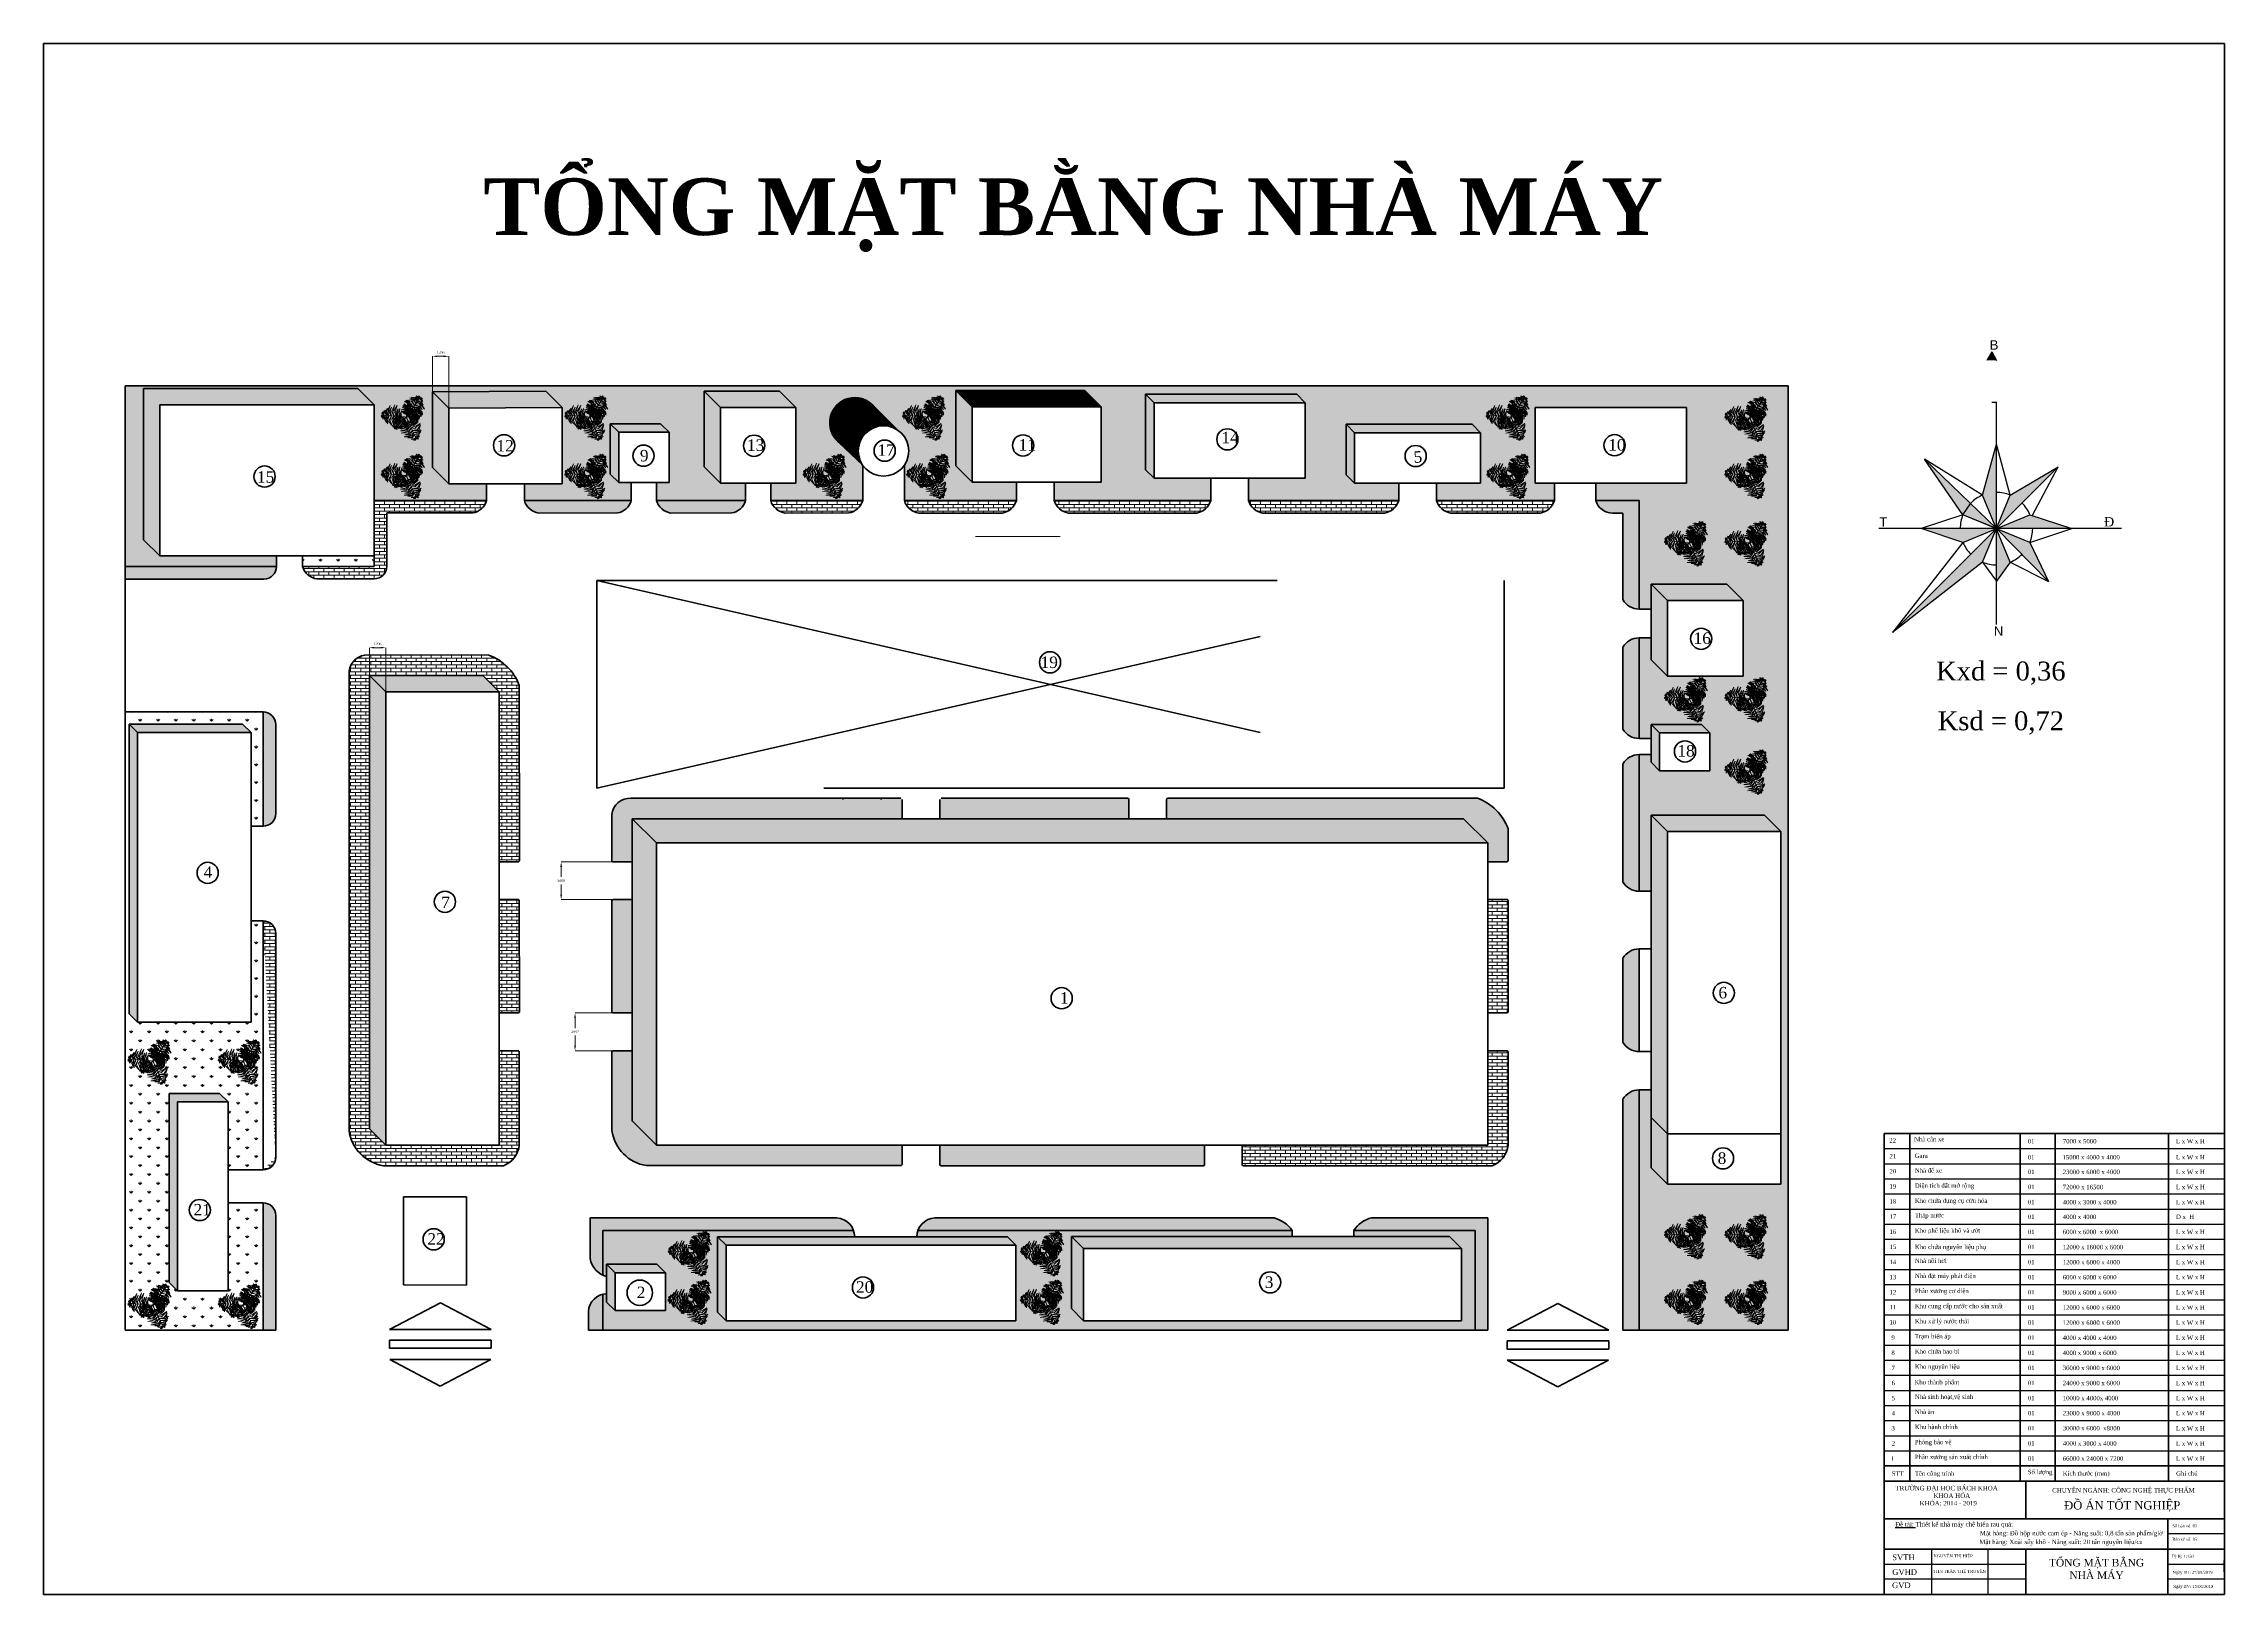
# Model space of a CAD drawing. Header units: inches. Extents: x -4475333 to 345677417, y -211198149 to 2125895.
# Drawn here: x -1637273 to -1464171, y 494714 to 617864 of the extents above; entities that cross this region are included whole.
import ezdxf

# ---------------------------------------------------------------- set-up
doc = ezdxf.new("R2010")
doc.units = ezdxf.units.IN
doc.header["$LTSCALE"] = 150
doc.header["$MEASUREMENT"] = 0
doc.linetypes.add('ACAD_ISO03W100', pattern=[30, 12, -18])
doc.linetypes.add('ACAD_ISO04W100', pattern=[30, 24, -3, 0, -3])
for name, color, linetype, lineweight in [('03 tbii', 3, 'Continuous', 50), ('cb', 1, 'Continuous', 50), ('Duong vien', 7, 'Continuous', 50), ('EEEE', 7, 'Continuous', 0), ('KHUNG BVE', 7, 'Continuous', 0), ('Kich thuoc', 151, 'Continuous', 35), ('nuocthai', 4, 'ACAD_ISO03W100', 30)]:
    doc.layers.add(name, color=color, linetype=linetype, lineweight=lineweight)
for name, color, linetype in [('Bong', 9, 'Continuous'), ('Co ban', 21, 'Continuous'), ('khung tên', 100, 'Continuous'), ('m', 3, 'Continuous'), ('net lien', 1, 'Continuous')]:
    doc.layers.add(name, color=color, linetype=linetype)
doc.styles.add('1', font='times.ttf')
doc.styles.add('KICHTHUOC', font='times.ttf')
doc.styles.add('NAM', font='arial.ttf', dxfattribs={"height": 200})
doc.styles.get("Standard").update_dxf_attribs({"font": 'times.ttf', "height": 100})
doc.dimstyles.get("Standard").update_dxf_attribs({"dimtxt": 100, "dimasz": 500, "dimexe": 0.18, "dimexo": 0.0625, "dimgap": 20, "dimtad": 1, "dimdec": 0, "dimzin": 0, "dimdsep": 46, "dimtxsty": 'Standard', "dimcen": 0.09, "dimadec": 0, "dimazin": 0, "dimtfac": 1, "dimtdec": 0, "dimtofl": 0, "dimtmove": 0, "dimatfit": 3, "dimfxl": 1, "dimtolj": 1, "dimtzin": 0, "dimlwd": 9, "dimlwe": 9, "dimarcsym": 0})
pattern_1 = [(0, (-5159502.55, -703492.14), (0, 266.7), []), (90, (-5159502.55, -703492.14), (-400, 266.7), [266.7, -266.7])]
pattern_2 = [(90, (-6287869.84, -919464.7), (-707.10678, 707.10678), [187.5, -1226.71356]), (45, (-6287869.8, -919464.7), (-707.10678, 707.10678), [187.5, -812.5]), (135, (-6287869.8, -919464.7), (-707.10678, -707.10678), [187.5, -812.5])]
pattern_3 = [(0, (-5708281.57, -919464.67), (0, 266.7), []), (90, (-5708281.57, -919464.67), (-400, 266.7), [266.7, -266.7])]

# ---------------------------------------------------------------- blocks, each defined once
blk = doc.blocks.new('A$C39A4002C')
at = {"color": 7, "lineweight": 5}
for points in [[(348, 670, -232), (329, 726, -260), (359, 791, -262), (310, 724, -270)], [(385, 664, -212), (365, 719, -221), (407, 843, -252), (338, 715, -216)], [(430, 658, -216), (410, 741, -231), (431, 813, -249), (384, 729, -225)], [(475, 658, -222), (454, 733, -235), (488, 854, -265), (430, 736, -233)], [(518, 652, -226), (500, 747, -244), (533, 844, -269), (474, 748, -241)], [(551, 649, -245), (536, 713, -238), (545, 782, -264), (516, 711, -212)], [(582, 644, -283), (568, 700, -277), (580, 787, -309), (554, 730, -265)], [(701, 743, 32), (647, 758, 25), (600, 765, 2), (658, 776, 45)], [(704, 775, 60), (635, 801, 58), (626, 803, 15), (662, 821, 71)], [(706, 800, 82), (638, 831, 84), (629, 834, 71), (641, 844, 96)], [(710, 833, 92), (643, 856, 78), (646, 855, 70), (653, 871, 82)], [(769, 749, -246), (738, 785, -246), (656, 848, -273), (730, 812, -231)], [(715, 893, 91), (679, 900, 81), (659, 912, 73), (693, 914, 79)], [(811, 807, -222), (759, 853, -236), (665, 904, -261), (786, 871, -230)], [(752, 723, -284), (726, 758, -280), (666, 807, -297), (740, 767, -259)], [(736, 701, -319), (712, 738, -311), (668, 780, -318), (722, 748, -292)], [(839, 848, -216), (778, 915, -234), (680, 921, -258), (782, 946, -234)], [(784, 769, -227), (719, 832, -245), (681, 856, -255), (767, 819, -233)], [(718, 914, 84), (688, 930, 72), (704, 937, 73)], [(697, 705, -2), (700, 705, -2), (710, 807, 88), (707, 807, 88)], [(703, 776, 61), (769, 794, 64), (788, 788, 45), (760, 810, 81)], [(703, 747, 34), (763, 765, 39), (822, 753, 7), (765, 781, 53)], [(707, 807, 88), (710, 807, 88), (717, 876, 96), (714, 876, 96)], [(707, 806, 87), (751, 822, 93), (789, 822, 56), (748, 840, 109)], [(712, 838, 91), (758, 859, 84), (786, 854, 71), (756, 876, 87)], [(714, 876, 96), (717, 876, 96), (721, 922, 81), (718, 922, 81)], [(718, 888, 91), (751, 893, 81), (761, 887, 77), (742, 910, 78)], [(747, 652, -142), (744, 690, -136), (734, 773, -153), (747, 709, -117)], [(862, 880, -212), (804, 952, -229), (753, 979, -242), (817, 968, -226)], [(787, 664, -89), (782, 719, -95), (758, 800, -119), (803, 715, -76)], [(818, 672, -61), (818, 746, -63), (773, 803, -106), (833, 762, -50)], [(778, 761, -228), (781, 761, -228), (871, 888, -211), (868, 888, -211)], [(885, 913, -228), (822, 970, -255), (782, 988, -260), (841, 980, -263)], [(790, 777, -226), (881, 745, -244), (949, 669, -269), (894, 768, -241)], [(816, 811, -222), (892, 792, -235), (980, 702, -265), (906, 812, -233)], [(843, 679, -38), (847, 754, -37), (834, 798, -50), (860, 756, -25)], [(839, 850, -216), (921, 826, -231), (972, 772, -249), (924, 855, -225)], [(901, 936, -244), (852, 991, -272), (898, 972, -266)], [(875, 688, -29), (872, 758, -42), (859, 789, -50), (890, 754, -39)], [(922, 966, -276), (884, 991, -289), (866, 1012, -306), (906, 994, -303)], [(867, 886, -212), (924, 877, -221), (1011, 778, -252), (935, 902, -216)], [(868, 888, -211), (871, 888, -211), (916, 952, -257), (913, 952, -257)], [(890, 916, -232), (948, 903, -260), (989, 846, -262), (956, 921, -270)], [(933, 981, -300), (907, 1010, -322), (927, 1007, -328)], [(913, 952, -256), (916, 952, -256), (940, 987, -309), (937, 987, -309)], [(923, 959, -272), (958, 938, -289), (982, 909, -287), (956, 960, -305)], [(934, 982, -302), (979, 954, -323), (965, 975, -327)], [(270, 675, -300), (258, 637, -322), (250, 656, -328)], [(269, 675, -302), (270, 728, -323), (259, 704, -327)], [(305, 671, -256), (308, 671, -256), (265, 675, -309), (263, 675, -309)], [(288, 673, -276), (286, 626, -289), (276, 601, -306), (272, 644, -303)], [(294, 677, -272), (294, 717, -289), (308, 753, -287), (277, 705, -305)], [(325, 670, -244), (301, 599, -272), (295, 648, -266)], [(383, 664, -211), (386, 664, -211), (308, 671, -257), (305, 671, -257)], [(353, 667, -228), (335, 583, -255), (340, 540, -260), (316, 595, -263)], [(393, 663, -212), (359, 577, -229), (361, 520, -242), (339, 581, -226)], [(432, 660, -216), (404, 573, -234), (449, 485, -258), (376, 561, -234)], [(538, 650, -228), (541, 650, -228), (386, 664, -211), (383, 664, -211)], [(481, 655, -222), (468, 587, -236), (471, 481, -261), (438, 602, -230)], [(486, 455, -38), (451, 480, -51), (459, 461, -49)], [(504, 475, -30), (477, 494, -40), (463, 521, -44), (472, 475, -43)], [(568, 528, -34), (525, 546, -28), (465, 629, -65), (515, 531, -11)], [(543, 507, -29), (495, 523, -36), (471, 574, -50), (485, 510, -34)], [(516, 481, -25), (519, 481, -25), (484, 450, -40), (482, 450, -40)], [(487, 456, -37), (498, 424, -48), (482, 429, -48)], [(528, 651, -227), (506, 563, -245), (504, 519, -255), (493, 612, -233)], [(611, 568, -86), (555, 596, -82), (494, 674, -114), (543, 586, -67)], [(592, 547, -60), (530, 579, -56), (495, 626, -76), (527, 560, -40)], [(503, 469, -30), (525, 439, -40), (532, 417, -48), (506, 439, -42)], [(567, 527, -32), (570, 527, -32), (519, 481, -25), (516, 481, -25)], [(553, 649, -246), (537, 603, -246), (524, 501, -273), (518, 583, -231)], [(634, 586, -111), (566, 626, -110), (520, 691, -139), (555, 613, -95)], [(529, 493, -26), (553, 436, -37), (523, 461, -28)], [(656, 639, -376), (659, 639, -376), (541, 650, -228), (538, 650, -228)], [(548, 509, -29), (581, 448, -42), (607, 426, -50), (564, 443, -39)], [(584, 646, -284), (566, 607, -280), (554, 531, -297), (551, 614, -259)], [(647, 598, -140), (604, 627, -125), (563, 664, -145), (602, 621, -97)], [(655, 603, -182), (617, 628, -169), (565, 675, -193), (596, 640, -152)], [(644, 595, -122), (647, 595, -122), (570, 527, -33), (567, 527, -33)], [(573, 532, -38), (603, 463, -37), (634, 429, -50), (592, 455, -25)], [(611, 643, -319), (591, 605, -311), (576, 545, -318), (577, 608, -292)], [(609, 644, -318), (599, 689, -314), (609, 746, -337), (586, 693, -298)], [(762, 479, -226), (688, 417, -244), (588, 396, -269), (701, 393, -241)], [(592, 549, -61), (625, 482, -63), (690, 452, -106), (618, 462, -50)], [(659, 609, -220), (629, 630, -210), (596, 661, -229), (625, 628, -192)], [(779, 439, -222), (724, 383, -235), (602, 352, -265), (734, 361, -233)], [(696, 701, -21), (660, 712, -16), (604, 729, -32), (643, 721, 3)], [(737, 538, -283), (695, 499, -277), (614, 466, -309), (676, 472, -265)], [(616, 570, -89), (645, 523, -95), (702, 460, -119), (625, 517, -76)], [(698, 712, 4), (628, 734, -1), (618, 737, -9), (666, 739, 16)], [(696, 692, -63), (664, 703, -53), (629, 716, -63), (669, 706, -31)], [(724, 563, -318), (689, 531, -314), (636, 511, -337), (693, 518, -298)], [(748, 510, -245), (700, 464, -238), (636, 438, -264), (712, 448, -212)], [(639, 591, -116), (675, 527, -122), (697, 499, -130), (644, 550, -105)], [(695, 684, -101), (663, 696, -87), (641, 707, -88), (666, 700, -67)], [(670, 618, -284), (673, 618, -284), (647, 595, -122), (644, 595, -122)], [(647, 598, -142), (666, 565, -136), (713, 496, -153), (673, 547, -117)], [(654, 604, -184), (670, 575, -174), (704, 522, -183), (663, 576, -152)], [(656, 639, -376), (659, 639, -376), (693, 636, -553), (690, 636, -553)], [(660, 610, -222), (675, 580, -208), (701, 537, -208), (671, 578, -188)], [(801, 400, -216), (739, 341, -231), (666, 324, -249), (762, 324, -225)], [(670, 618, -284), (673, 618, -284), (693, 637, -482), (691, 637, -482)], [(710, 664, -376), (713, 664, -376), (693, 636, -553), (690, 636, -553)], [(704, 605, -376), (707, 605, -376), (693, 636, -553), (690, 636, -553)], [(694, 671, -163), (696, 671, -163), (694, 643, -362), (691, 643, -362)], [(718, 644, -284), (720, 644, -284), (693, 637, -482), (691, 637, -482)], [(694, 693, -61), (714, 699, -48), (784, 700, -72), (737, 705, -31)], [(694, 671, -163), (696, 671, -163), (700, 705, -2), (697, 705, -2)], [(695, 685, -99), (706, 690, -89), (752, 689, -108), (708, 694, -72)], [(697, 702, -20), (723, 709, -5), (778, 709, -24), (720, 715, 23)], [(698, 719, 10), (775, 735, 10), (814, 724, -18), (775, 752, 26)], [(704, 605, -376), (707, 605, -376), (757, 498, -228), (754, 498, -228)], [(710, 664, -376), (713, 664, -376), (781, 761, -228), (778, 761, -228)], [(718, 644, -284), (720, 644, -284), (754, 653, -122), (751, 653, -122)], [(723, 564, -319), (767, 566, -311), (826, 583, -318), (771, 552, -292)], [(730, 648, -222), (730, 681, -208), (726, 731, -208), (734, 681, -188)], [(738, 650, -184), (737, 683, -174), (730, 745, -183), (742, 680, -152)], [(731, 648, -220), (749, 616, -210), (765, 573, -229), (753, 615, -192)], [(735, 539, -284), (777, 544, -280), (850, 571, -297), (778, 527, -259)], [(737, 702, -318), (782, 688, -314), (825, 652, -337), (791, 698, -298)], [(738, 651, -182), (760, 612, -169), (786, 547, -193), (774, 592, -152)], [(757, 655, -116), (753, 728, -122), (746, 763, -130), (771, 694, -105)], [(747, 653, -140), (773, 607, -125), (793, 556, -145), (777, 612, -97)], [(748, 511, -246), (795, 520, -246), (890, 560, -273), (822, 514, -231)], [(751, 726, -283), (806, 709, -277), (875, 656, -309), (839, 707, -265)], [(751, 653, -122), (754, 653, -122), (853, 681, -33), (850, 681, -33)], [(754, 498, -228), (757, 498, -228), (822, 356, -211), (819, 356, -211)], [(758, 489, -227), (845, 514, -245), (885, 534, -255), (810, 478, -233)], [(764, 657, -111), (807, 591, -110), (820, 513, -139), (823, 598, -95)], [(770, 750, -245), (834, 731, -238), (888, 688, -264), (842, 749, -212)], [(778, 446, -222), (843, 468, -236), (934, 524, -261), (845, 435, -230)], [(792, 663, -86), (830, 613, -82), (851, 516, -114), (846, 617, -67)], [(798, 401, -216), (888, 420, -234), (941, 503, -258), (912, 402, -234)], [(815, 366, -212), (907, 380, -229), (955, 410, -242), (913, 360, -226)], [(819, 674, -60), (860, 618, -56), (871, 560, -76), (871, 633, -40)], [(849, 680, -34), (880, 645, -28), (896, 544, -65), (895, 654, -11)], [(850, 681, -32), (853, 681, -32), (919, 699, -25), (916, 699, -25)], [(880, 687, -29), (916, 652, -36), (916, 596, -50), (931, 659, -34)], [(899, 694, -26), (903, 756, -37), (919, 720, -28)], [(916, 699, -25), (919, 699, -25), (964, 711, -40), (961, 711, -40)], [(933, 704, -30), (926, 741, -40), (930, 763, -48), (944, 732, -42)], [(929, 699, -30), (946, 670, -40), (946, 640, -44), (958, 685, -43)], [(953, 709, -37), (958, 742, -48), (970, 731, -48)], [(955, 710, -38), (975, 671, -51), (976, 692, -49)], [(818, 358, -212), (781, 313, -221), (652, 288, -252), (798, 291, -216)], [(832, 323, -232), (792, 279, -260), (722, 272, -262), (804, 263, -270)], [(853, 273, -272), (818, 253, -289), (780, 247, -287), (837, 244, -305)], [(819, 356, -211), (822, 356, -211), (855, 285, -257), (852, 285, -257)], [(867, 252, -302), (821, 227, -323), (846, 229, -327)], [(832, 329, -228), (913, 355, -255), (948, 381, -260), (912, 333, -263)], [(843, 303, -244), (917, 319, -272), (877, 288, -266)], [(852, 285, -256), (855, 285, -256), (873, 247, -309), (870, 247, -309)], [(859, 270, -276), (901, 291, -289), (927, 296, -306), (892, 270, -303)], [(867, 253, -300), (905, 261, -322), (893, 245, -328)]]:
    blk.add_3dface(points, dxfattribs=at)
blk = doc.blocks.new('*D262')
at = {"layer": 'Defpoints', "color": 0, "lineweight": 0, "transparency": 16777216}
for p in [(-1611418, 569892), (-1611418, 566386), (-1610122, 566386)]:
    blk.add_point(p, dxfattribs=at)
at = {"layer": 'KHUNG BVE', "color": 0, "lineweight": 9, "transparency": 16777216}
for p, q in [((-1611418, 566386), (-1611418, 569892)), ((-1610522, 569892), (-1611018, 569892)), ((-1610122, 566386), (-1610122, 569892))]:
    blk.add_line(p, q, dxfattribs=at)
at = {"layer": 'KHUNG BVE', "color": 0, "lineweight": 0, "transparency": 16777216}
for points in [[(-1611018, 569959), (-1611018, 569826), (-1611418, 569892)], [(-1610522, 569959), (-1610522, 569826), (-1610122, 569892)]]:
    blk.add_solid(points, dxfattribs=at)
at = {"layer": 'KHUNG BVE', "color": 0, "lineweight": 0, "transparency": 16777216, "insert": (-1610770, 570194), "char_height": 200, "attachment_point": 5, "style": 'KICHTHUOC'}
blk.add_mtext('\\A1;1296', dxfattribs=at)
blk = doc.blocks.new('*D263')
at = {"layer": 'Defpoints', "color": 0, "lineweight": 0, "transparency": 16777216}
for p in [(-1606410, 593030), (-1606410, 588914), (-1605114, 588914)]:
    blk.add_point(p, dxfattribs=at)
at = {"layer": 'KHUNG BVE', "color": 0, "lineweight": 9, "transparency": 16777216}
for p, q in [((-1606410, 588914), (-1606410, 593030)), ((-1605514, 593030), (-1606010, 593030)), ((-1605114, 588914), (-1605114, 593030))]:
    blk.add_line(p, q, dxfattribs=at)
at = {"layer": 'KHUNG BVE', "color": 0, "lineweight": 0, "transparency": 16777216}
for points in [[(-1606010, 593097), (-1606010, 592964), (-1606410, 593030)], [(-1605514, 593097), (-1605514, 592964), (-1605114, 593030)]]:
    blk.add_solid(points, dxfattribs=at)
at = {"layer": 'KHUNG BVE', "color": 0, "lineweight": 0, "transparency": 16777216, "insert": (-1605762, 593332), "char_height": 200, "attachment_point": 5, "style": 'KICHTHUOC'}
blk.add_mtext('\\A1;1296', dxfattribs=at)
blk = doc.blocks.new('*D265')
at = {"layer": 'Defpoints', "color": 0, "lineweight": 0, "transparency": 16777216}
for p in [(-1590556, 552886), (-1596193, 549886), (-1590556, 549886)]:
    blk.add_point(p, dxfattribs=at)
at = {"layer": 'KHUNG BVE', "color": 0, "lineweight": 9, "transparency": 16777216}
for p, q in [((-1590556, 552886), (-1596193, 552886)), ((-1596193, 552486), (-1596193, 551688)), ((-1596193, 550286), (-1596193, 551085)), ((-1590556, 549886), (-1596193, 549886))]:
    blk.add_line(p, q, dxfattribs=at)
at = {"layer": 'KHUNG BVE', "color": 0, "lineweight": 0, "transparency": 16777216}
for points in [[(-1596259, 552486), (-1596126, 552486), (-1596193, 552886)], [(-1596259, 550286), (-1596126, 550286), (-1596193, 549886)]]:
    blk.add_solid(points, dxfattribs=at)
at = {"layer": 'KHUNG BVE', "color": 0, "lineweight": 0, "transparency": 16777216, "insert": (-1596193, 551386), "char_height": 200, "attachment_point": 5, "style": 'KICHTHUOC'}
blk.add_mtext('\\A1;3000', dxfattribs=at)
blk = doc.blocks.new('*D266')
at = {"layer": 'Defpoints', "color": 0, "lineweight": 0, "transparency": 16777216}
for p in [(-1590556, 540886), (-1595090, 537889), (-1590556, 537889)]:
    blk.add_point(p, dxfattribs=at)
at = {"layer": 'KHUNG BVE', "color": 0, "lineweight": 9, "transparency": 16777216}
for p, q in [((-1590556, 540886), (-1595090, 540886)), ((-1595090, 540486), (-1595090, 539690)), ((-1595090, 538289), (-1595090, 539086)), ((-1590556, 537889), (-1595090, 537889))]:
    blk.add_line(p, q, dxfattribs=at)
at = {"layer": 'KHUNG BVE', "color": 0, "lineweight": 0, "transparency": 16777216}
for points in [[(-1595156, 540486), (-1595023, 540486), (-1595090, 540886)], [(-1595156, 538289), (-1595023, 538289), (-1595090, 537889)]]:
    blk.add_solid(points, dxfattribs=at)
at = {"layer": 'KHUNG BVE', "color": 0, "lineweight": 0, "transparency": 16777216, "insert": (-1595090, 539388), "char_height": 200, "attachment_point": 5, "style": 'KICHTHUOC'}
blk.add_mtext('\\A1;2997', dxfattribs=at)

msp = doc.modelspace()

# ---------------------------------------------------------------- hatches: boundary and pattern name
at = {"linetype": 'ByBlock', "lineweight": 9, "ltscale": 10}
h = msp.add_hatch(color=256, dxfattribs=at)
h.paths.add_polyline_path([(-1483365.6, 582005.7), (-1482264.7, 586062.6), (-1482264.7, 579347.9)])
edge = h.paths.add_edge_path(flags=17)
edge.add_line((-1483365.6, 582005.7), (-1482264.7, 586062.6))
h = msp.add_hatch(color=256, dxfattribs=at)
h.paths.add_polyline_path([(-1482264.7, 579347.9), (-1487964.6, 584860.7), (-1484922.5, 580448.8)], flags=17)
h.paths.add_polyline_path([(-1482264.7, 579347.9), (-1487964.6, 584860.7), (-1484922.5, 580448.8), (-1479606.9, 578247), (-1478125.5, 575154.3)])
h.paths.add_polyline_path([(-1482264.7, 579347.9), (-1484922.5, 580448.8), (-1479606.9, 578247), (-1478125.5, 575154.3)], flags=17)
for points in [[(-1481163.8, 582005.7), (-1477361.9, 584261.4), (-1482264.7, 579347.9)], [(-1490502.4, 571110.2), (-1482264.7, 579347.9), (-1483365.6, 576690)], [(-1482264.7, 579347.9), (-1479606.9, 578247), (-1478125.5, 575154.3)], [(-1482264.7, 579347.9), (-1481163.8, 576690), (-1482264.7, 575167.7)]]:
    msp.add_hatch(color=256, dxfattribs=at).paths.add_polyline_path(points)
at = {"layer": 'Co ban', "lineweight": 9}
msp.add_hatch(color=256, dxfattribs=at).paths.add_polyline_path([(-1482640.6, 592700.5), (-1482264.7, 592700.5), (-1482640.6, 593375.6), (-1483016.4, 592700.5)])
at = {"layer": 'Duong vien', "linetype": 'Continuous', "lineweight": 9, "ltscale": 10}
h = msp.add_hatch(color=1, dxfattribs=at)
h.paths.add_polyline_path([(-1612335, 590470), (-1629335, 590470), (-1628039.4, 589174.6), (-1611039.4, 589174.6)])
h.paths.add_polyline_path([(-1628039.4, 589174.6), (-1629335, 590470), (-1629335, 578470), (-1628039.4, 577174.6)])
for color, points in [(1, [(-1563555.6, 589028.5), (-1563555.6, 583028.5), (-1564851.8, 584324.6), (-1564851.8, 590324.6)]), (1, [(-1577556.7, 588957.5), (-1578852.9, 590253.6), (-1584852.9, 590253.6), (-1583556.7, 588957.5)]), (1, [(-1583556.7, 588957.5), (-1583556.7, 582957.5), (-1584852.9, 584253.6), (-1584852.9, 590253.6)]), (1, [(-1549805.1, 590016), (-1549805.1, 584016), (-1549132.6, 583343.6), (-1549132.6, 589343.6)]), (1, [(-1537805.1, 590016), (-1549805.1, 590016), (-1549132.6, 589343.6), (-1537132.6, 589343.6)]), (1, [(-1587623.9, 587000.9), (-1591623.9, 587000.9), (-1592296.3, 587673.3), (-1588296.3, 587673.3)]), (1, [(-1591623.9, 587000.9), (-1592296.3, 587673.3), (-1592296.3, 583673.3), (-1591623.9, 583000.9)]), (183, [(-1482264.7, 579347.9), (-1487964.6, 584860.7), (-1484922.5, 580448.8)]), (256, [(-1482264.7, 579347.9), (-1487964.6, 584860.7), (-1484922.5, 580448.8)]), (1, [(-1502379.8, 573628.8), (-1503676, 574924.9), (-1509676, 574924.9), (-1508379.8, 573628.8)]), (1, [(-1508379.8, 573628.8), (-1502379.8, 573628.8), (-1503676, 574924.9), (-1509676, 574924.9), (-1509676, 572960.3), (-1509676, 568924.9), (-1508379.8, 567628.8)]), (1, [(-1508379.8, 573628.8), (-1508379.8, 567628.8), (-1509676, 568924.9), (-1509676, 574924.9)]), (1, [(-1509003.6, 563122.2), (-1505003.6, 563122.2), (-1505676, 563794.6), (-1509676, 563794.6)]), (1, [(-1509003.6, 560122.2), (-1509003.6, 563122.2), (-1509676, 563794.6), (-1509676, 560794.6)]), (1, [(-1622635.5, 533817.5), (-1626635.5, 533817.5), (-1627307.9, 534489.9), (-1623307.9, 534489.9)]), (1, [(-1626635.5, 533817.5), (-1626635.5, 518817.5), (-1627307.9, 519489.9), (-1627307.9, 534489.9)]), (1, [(-1583100.2, 522447.9), (-1583099.2, 516448.9), (-1583772.6, 517120.2), (-1583771.6, 523119.3)]), (1, [(-1525681.3, 523138.2), (-1555681.3, 523138.2), (-1554721.3, 522178.3), (-1524721.3, 522178.3)]), (1, [(-1554721.3, 522178.3), (-1554721.3, 516448.9), (-1555681.3, 517408.8), (-1555681.3, 523138.2)]), (1, [(-1591918.1, 520258.1), (-1587918.1, 520258.1), (-1588590.5, 520930.5), (-1592590.5, 520930.5)]), (1, [(-1591918.1, 517258.1), (-1591918.1, 520258.1), (-1592590.5, 520930.5), (-1592590.5, 517930.5)])]:
    msp.add_hatch(color=color, dxfattribs=at).paths.add_polyline_path(points)
h = msp.add_hatch(color=1, dxfattribs=at)
h.paths.add_polyline_path([(-1597410.2, 590271.5), (-1606410.2, 590210.1), (-1605114, 588914), (-1596114, 588975.4)])
h.paths.add_polyline_path([(-1605114, 588914), (-1606410.2, 590210.1), (-1606410.2, 584210.1), (-1605114, 582914)])
h = msp.add_hatch(color=1, dxfattribs=at)
h.paths.add_polyline_path([(-1523883.5, 587629.8), (-1533883.5, 587629.8), (-1533211, 586957.5), (-1523211, 586957.5)])
h.paths.add_polyline_path([(-1533211, 586957.5), (-1533883.5, 587629.8), (-1533883.5, 583629.8), (-1533211, 582957.5)])
h = msp.add_hatch(color=256, dxfattribs=at)
h.paths.add_polyline_path([(-1488249.1, 579347.9), (-1484922.5, 578247), (-1482264.7, 579347.9)])
h.paths.add_polyline_path([(-1479606.9, 580448.8), (-1482264.7, 579347.9), (-1476280.3, 579347.9)])
h = msp.add_hatch(color=1, dxfattribs=at)
h.paths.add_polyline_path([(-1610121.9, 566386.3), (-1611418.1, 567682.4), (-1611418.1, 531682.4), (-1610121.9, 530386.3)])
h.paths.add_polyline_path([(-1602418.1, 567682.4), (-1611418.1, 567682.4), (-1610121.9, 566386.3), (-1601121.9, 566386.3)])
h = msp.add_hatch(color=1, dxfattribs=at)
h.paths.add_polyline_path([(-1629810, 563151.5), (-1630482.4, 563823.8), (-1630482.4, 540823.8), (-1629810, 540151.5)])
h.paths.add_polyline_path([(-1621482.4, 563823.8), (-1630482.4, 563823.8), (-1629810, 563151.5), (-1620810, 563151.5)])
at = {"layer": 'KHUNG BVE', "linetype": 'Continuous', "lineweight": 9, "ltscale": 10}
h = msp.add_hatch(dxfattribs=at)
h.set_pattern_fill('GRASS', color=256, scale=1000, style=0)
h.set_pattern_definition(pattern_2)
h.paths.add_polyline_path([(-1518871.4, 588957.5), (-1506871.4, 588957.5), (-1506871.4, 582957.5), (-1514065.9, 582957.5), (-1514065.9, 581572.5), (-1510634.5, 581572.5), (-1510634.5, 572960.3), (-1509676, 572960.3), (-1509676, 574924.9), (-1503676, 574924.9), (-1502379.8, 573628.8), (-1502379.8, 567628.8), (-1508379.8, 567628.8), (-1509676, 568924.9), (-1509676, 570673.2), (-1510634.5, 570673.2), (-1510634.5, 562683.6), (-1509676, 562683.6), (-1509676, 563794.6), (-1505676, 563794.6), (-1505003.6, 563122.2), (-1505003.6, 560122.2), (-1509003.6, 560122.2), (-1509676, 560794.6), (-1509676, 561398.8), (-1510634.5, 561398.8), (-1510634.5, 550555.9), (-1509676, 550555.9), (-1509665.1, 556580.6), (-1500665.1, 556580.6), (-1499368.9, 555284.5), (-1499368.9, 527284.5), (-1508368.9, 527284.5), (-1509665.1, 528580.6), (-1509665.1, 534779.8), (-1510622.7, 534779.8), (-1510623.5, 515688.8), (-1498804.2, 515688.8), (-1498804.2, 590688.8), (-1630804.2, 590688.8), (-1630804.2, 576346.6), (-1618780.8, 576346.6), (-1618780.8, 577174.6), (-1628039.4, 577174.6), (-1629335, 578470), (-1629335, 590470), (-1612335, 590470), (-1611039.4, 589174.6), (-1611039.4, 581572.5), (-1602114, 581572.5), (-1602114, 582914), (-1605114, 582914), (-1606410.2, 584210.1), (-1606410.2, 590210.1), (-1597410.2, 590271.5), (-1596114, 588975.4), (-1596114, 582914), (-1599114, 582914), (-1599114, 581572.5), (-1590623.9, 581572.5), (-1590623.9, 583000.9), (-1591623.9, 583000.9), (-1592296.3, 583673.3), (-1592296.3, 587673.3), (-1588296.3, 587673.3), (-1587623.9, 587000.9), (-1587623.9, 583000.9), (-1588623.9, 583000.9), (-1588623.9, 581572.5), (-1581556.7, 581572.5), (-1581556.7, 582957.5), (-1583556.7, 582957.5), (-1584852.9, 584253.6), (-1584852.9, 590253.6), (-1578852.9, 590253.6), (-1577556.7, 588957.5), (-1577556.7, 582957.5), (-1579556.7, 582957.5), (-1579556.7, 581572.5), (-1572257.3, 581572.5), (-1572257.3, 584392.9), (-1574143.2, 586197.5, -1.08009727), (-1571399.1, 589091.5), (-1569479.1, 587171.7, -0.24833494), (-1568603.7, 585517.8, -0.15068241), (-1568951.1, 584391.5), (-1568951.1, 581572.5), (-1560055.6, 581572.5), (-1560055.6, 583028.5), (-1563555.6, 583028.5), (-1564851.8, 584324.6), (-1564851.8, 590324.6), (-1554616.4, 590324.6), (-1553320.2, 589028.5), (-1553320.2, 583028.5), (-1557055.6, 583028.5), (-1557055.6, 581572.5), (-1544632.6, 581572.5), (-1544632.6, 583343.6), (-1549132.6, 583343.6), (-1549805.1, 584016), (-1549805.1, 590016), (-1537805.1, 590016), (-1537132.6, 589343.6), (-1537132.6, 583343.6), (-1541632.6, 583343.6), (-1541632.6, 581572.5), (-1529711, 581572.5), (-1529711, 582957.5), (-1533211, 582957.5), (-1533883.5, 583629.8), (-1533883.5, 587629.8), (-1523883.5, 587629.8), (-1523211, 586957.5), (-1523211, 582957.5), (-1526711, 582957.5), (-1526711, 581572.5), (-1517355.4, 581572.5), (-1517355.4, 582957.5), (-1518871.4, 582957.5)])
h = msp.add_hatch(dxfattribs=at)
h.set_pattern_fill('ANSI31', color=1, scale=10)
h.set_pattern_definition([(45, (-1556183.3697, 589737.9666), (-0.88388348, 0.88388348), [])])
h.paths.add_polyline_path([(-1554616.4, 590324.6), (-1564851.8, 590324.6), (-1563555.6, 589028.5), (-1553320.2, 589028.5)])
h = msp.add_hatch(dxfattribs=at)
h.set_pattern_fill('ANSI31', color=1, scale=10)
h.set_pattern_definition([(45, (-5955591.4367, -914573.8159), (-0.8838834765, 0.8838834765), [])])
edge = h.paths.add_edge_path()
edge.add_arc((-1570603.7, 585517.8), 2000, 55.785677, 214.227858)
edge.add_line((-1572257.3, 584392.9), (-1574143.2, 586197.5))
edge.add_arc((-1572882.8, 587750.3), 2000, 42.11265, 230.933332, ccw=False)
edge.add_line((-1571399.1, 589091.5), (-1569479.1, 587171.7))
h = msp.add_hatch(dxfattribs=at)
h.set_pattern_fill('ANSI31', color=256, scale=10)
h.set_pattern_definition([(45, (-1572866.636, 587612.461), (-0.88388348, 0.88388348), [])])
h.paths.add_polyline_path([(-1571399.1, 589091.5, 1.08009727), (-1574143.2, 586197.5), (-1572257.3, 584392.9, -0.15046758), (-1572603.7, 585517.8, -0.60213412), (-1569479.1, 587171.7)])
h = msp.add_hatch(dxfattribs=at)
h.set_pattern_fill('AR-BRSTD', color=256, scale=100, style=0)
h.set_pattern_definition(pattern_3)
h.paths.add_polyline_path([(-1618780.8, 576346.6), (-1630804.2, 576346.6), (-1630804.2, 575346.6), (-1619780.8, 575346.6, 0.41421336)])
h.paths.add_polyline_path([(-1590623.9, 581572.5), (-1599114, 581572.5, 0.29237848), (-1597966.7, 580580.1), (-1591723.5, 580588.5, 0.28361118)])
h.paths.add_polyline_path([(-1581556.7, 581572.5), (-1588623.9, 581572.5, 0.29237848), (-1587476.6, 580580.1), (-1582656.3, 580588.5, 0.28361118)])
h = msp.add_hatch(dxfattribs=at)
h.set_pattern_fill('AR-BRSTD', color=256, scale=100, style=0)
h.set_pattern_definition([(0, (-6071422.26, -919464.67), (0, 266.7), []), (90, (-6071422.26, -919464.67), (-400, 266.7), [266.7, -266.7])])
h.paths.add_polyline_path([(-1610039.4, 576338.1), (-1610039.4, 580588.5), (-1603213.6, 580588.5, 0.28361118), (-1602114, 581572.5), (-1611039.4, 581572.5), (-1611039.4, 576339.4), (-1616725.3, 576339.4, 0.29093572), (-1615580.2, 575354.1), (-1611039.3, 575354.1, 0.40953172)])
h = msp.add_hatch(dxfattribs=at)
h.set_pattern_fill('AR-BRSTD', color=256, scale=100, style=0)
h.set_pattern_definition(pattern_3)
h.paths.add_polyline_path([(-1560055.6, 581572.5), (-1568951.1, 581572.5, 0.29237848), (-1567803.8, 580580.1), (-1561192.9, 580582.3, 0.29096937)])
h.paths.add_polyline_path([(-1572257.3, 581572.5), (-1579556.7, 581572.5, 0.29237848), (-1578409.4, 580580.1), (-1573357, 580588.5, 0.28361118)])
h = msp.add_hatch(dxfattribs=at)
h.set_pattern_fill('AR-BRSTD', color=256, scale=100, style=0)
h.set_pattern_definition(pattern_3)
h.paths.add_polyline_path([(-1544632.6, 581572.5), (-1557055.6, 581572.5, 0.29237848), (-1555908.3, 580580.1), (-1545770, 580582.3, 0.29096937)])
h.paths.add_polyline_path([(-1529711, 581572.5), (-1541632.6, 581572.5, 0.29237848), (-1540485.4, 580580.1), (-1540403.7, 580580.1), (-1530848.4, 580582.3, 0.29096937)])
h.paths.add_polyline_path([(-1517355.4, 581572.5), (-1526711, 581572.5, 0.29237848), (-1525563.8, 580580.1), (-1518492.7, 580582.3, 0.29096937)])
h = msp.add_hatch(dxfattribs=at)
h.set_pattern_fill('AR-BRSTD', color=256, scale=100, style=0)
h.set_pattern_definition(pattern_3)
h.paths.add_polyline_path([(-1510623.5, 534779.8, 0.26646965), (-1511922, 534032.3), (-1511922, 515688.8), (-1510623.5, 515688.8)])
h.paths.add_polyline_path([(-1510622.7, 545976.4, 0.26646965), (-1511921.2, 545228.9), (-1511922, 538566.2, 0.26646965), (-1510623.5, 537818.7)])
h.paths.add_polyline_path([(-1510634.5, 561398.8, 0.26646965), (-1511932.9, 560651.3), (-1511932.9, 551303.4, 0.26646965), (-1510634.5, 550555.9)])
h.paths.add_polyline_path([(-1510634.5, 581572.5), (-1514065.9, 581572.5, 0.32641181), (-1512744.4, 580565.8), (-1511932.9, 580565.8), (-1511932.9, 573707.8, 0.26647465), (-1510634.5, 572960.3)])
h.paths.add_polyline_path([(-1510634.5, 570673.2, 0.26646965), (-1511932.9, 569925.7), (-1511932.9, 563431.1, 0.26647465), (-1510634.5, 562683.6)])
h = msp.add_hatch(dxfattribs=at)
h.set_pattern_fill('GRASS', color=256, scale=1000, style=0)
h.set_pattern_definition(pattern_2)
h.paths.add_polyline_path([(-1611039.4, 577174.6), (-1616725.3, 577174.6), (-1616727.5, 576346.6, 0.00132965), (-1616725.3, 576339.4), (-1611039.4, 576339.4)])
h = msp.add_hatch(dxfattribs=at)
h.set_pattern_fill('AR-BRSTD', color=256, scale=100, style=0)
h.set_pattern_definition([(0, (-5892504.36, -920464.67), (0, 266.7), []), (90, (-5892504.36, -920464.67), (-400, 266.7), [266.7, -266.7])])
h.paths.add_polyline_path([(-1601943.5, 569311.6), (-1611497.7, 569312.1, 0.39710428), (-1613028.6, 568020.5), (-1613028.6, 531550.7, 0.33002064), (-1610296.5, 528757.2), (-1600770, 528757.1, 0.28351564), (-1599513.7, 530388.5), (-1599513.7, 536263.6), (-1599515.8, 537791.9, 0.41487605), (-1599616.2, 537891.8), (-1601121.9, 537886.3), (-1601121.9, 530386.3), (-1610121.9, 530386.3), (-1611418.1, 531682.4), (-1611418.1, 567682.4), (-1602418.1, 567682.4), (-1601121.9, 566386.3), (-1601121.9, 552886.3), (-1599607.3, 552898.5, 0.41205211), (-1599508.1, 552998.6), (-1599513.7, 566895, 0.21700984)])
h.paths.add_polyline_path([(-1599515.1, 549792, 0.41451527), (-1599615.5, 549891.8), (-1601121.9, 549886.3), (-1601121.9, 540886.3), (-1599607.6, 540898.5, 0.4126123), (-1599508.4, 540998.8)], flags=17)
h = msp.add_hatch(dxfattribs=at)
h.set_pattern_fill('GRASS', color=256, scale=1000, style=0)
h.set_pattern_definition([(90, (-5971241.24, -919464.7), (-707.10678, 707.10678), [187.5, -1226.71356]), (45, (-5971241.2, -919464.7), (-707.10678, 707.10678), [187.5, -812.5]), (135, (-5971241.2, -919464.7), (-707.10678, -707.10678), [187.5, -812.5])])
h.paths.add_polyline_path([(-1619851.6, 548205.7), (-1620810, 548205.7), (-1620810, 540151.5), (-1629810, 540151.5), (-1630482.4, 540823.8), (-1630482.4, 563823.8), (-1621482.4, 563823.8), (-1620810, 563151.5), (-1620793.5, 555713.6), (-1619851.6, 555713.6), (-1619851.6, 564786.8), (-1630804.2, 564786.8), (-1630804.2, 515688.8), (-1619851.6, 515688.8), (-1619851.6, 525807.9), (-1622635.5, 525807.9), (-1622635.5, 518817.5), (-1626635.5, 518817.5), (-1627307.9, 519489.9), (-1627307.9, 534489.9), (-1623307.9, 534489.9), (-1622635.5, 533817.5), (-1622635.5, 528428.7), (-1619851.6, 528443)])
h = msp.add_hatch(dxfattribs=at)
h.set_pattern_fill('AR-BRSTD', color=256, scale=100, style=0)
h.set_pattern_definition([(0, (-5971241.24, -919464.67), (0, 266.7), []), (90, (-5971241.24, -919464.67), (-400, 266.7), [266.7, -266.7])])
h.paths.add_polyline_path([(-1618851.6, 563786.8, 0.41421356), (-1619851.6, 564786.8), (-1619851.6, 555713.6, 0.41421356), (-1618851.6, 556713.6)])
h.paths.add_polyline_path([(-1618851.6, 524807.9, 0.41421356), (-1619851.6, 525807.9), (-1619851.6, 515688.8), (-1618851.6, 515688.8)])
h = msp.add_hatch(dxfattribs=at)
h.set_pattern_fill('AR-BRSTD', color=256, scale=100, style=0)
h.set_pattern_definition(pattern_1)
h.paths.add_polyline_path([(-1523453.5, 557935.3), (-1548035.9, 557935.5, 0.41423454), (-1548135.9, 557835.5), (-1548135.8, 556306), (-1524555.8, 556306), (-1522635.8, 554386.2), (-1522635.8, 552886.2), (-1521121, 552898.5, 0.41208106), (-1521021.8, 552998.6), (-1521023.7, 555518.6, 0.21700984)])
h.paths.add_polyline_path([(-1551136, 557835.5, 0.41419721), (-1551236, 557935.5), (-1566035.9, 557935.5, 0.42744979), (-1566135.8, 557831), (-1566135.8, 556306), (-1551136, 556306)])
h.paths.add_polyline_path([(-1569136, 557835.7, 0.41419439), (-1569236, 557935.7), (-1590635.5, 557935.8, 0.39710428), (-1592166.3, 556644.2), (-1592166.3, 552984.6, 0.40937031), (-1592066.3, 552886.2), (-1590555.8, 552886.2), (-1590555.8, 556306), (-1569135.8, 556306)])
h.paths.add_polyline_path([(-1590555.8, 549886.2), (-1592064.5, 549886.2, 0.41446924), (-1592164.5, 549786.2), (-1592166.3, 540986.2, 0.4142144), (-1592066.3, 540886.2), (-1590555.8, 540886.2)])
h.paths.add_polyline_path([(-1590555.8, 537886.2), (-1592064.5, 537886.2, 0.41456464), (-1592164.5, 537786.1), (-1592158, 531550.6, 0.33002064), (-1589426, 528757.2), (-1569235.7, 528757.1, 0.41423093), (-1569135.7, 528857.1), (-1569135.8, 530386.2), (-1588635.8, 530386.2), (-1590555.8, 532306)])
h.paths.add_polyline_path([(-1545135.8, 530386.2), (-1566135.8, 530386.2), (-1566135.7, 528853.4, 0.41424512), (-1566035.7, 528753.4), (-1545235.7, 528754.2, 0.41417868), (-1545135.7, 528854.2)])
h = msp.add_hatch(dxfattribs=at)
h.set_pattern_fill('AR-BRSTD', color=256, scale=100, style=0)
h.set_pattern_definition(pattern_1)
h.paths.add_polyline_path([(-1521028.8, 549792, 0.31904896), (-1521096.1, 549886.2), (-1522635.8, 549886.2), (-1522635.8, 540886.2), (-1521121.2, 540898.5, 0.4126123), (-1521022, 540998.7)])
h = msp.add_hatch(dxfattribs=at)
h.set_pattern_fill('AR-BRSTD', color=256, scale=100, style=0)
h.set_pattern_definition(pattern_1)
h.paths.add_polyline_path([(-1521027.6, 530388.4), (-1521027.7, 536263.5), (-1521029.8, 537791.9, 0.31941985), (-1521097.1, 537886.2), (-1522635.8, 537886.2), (-1522635.8, 530386.2), (-1542135.8, 530386.2), (-1542135.7, 528853.4, 0.41425194), (-1542035.7, 528753.4), (-1522284, 528757, 0.28351564)])
h = msp.add_hatch(dxfattribs=at)
h.set_pattern_fill('AR-BRSTD', color=256, scale=100, style=0)
h.set_pattern_definition([(0, (-5960880.06, -919464.67), (0, 266.7), []), (90, (-5960880.06, -919464.67), (-400, 266.7), [266.7, -266.7])])
h.paths.add_polyline_path([(-1592892.6, 523620.2), (-1593892.6, 523620.2), (-1593892.6, 521380.6, 0.25019236), (-1592892.6, 520057.6)])
h.paths.add_polyline_path([(-1574301.1, 524615.2), (-1593892.6, 524620.2), (-1593892.6, 523620.2), (-1592892.6, 523620.2), (-1572981.7, 523620.2, 0.29893968)])
h.paths.add_polyline_path([(-1539605.1, 524620.2), (-1566543.6, 524620.2, 0.29990002), (-1567864.7, 523620.2), (-1538168.2, 523620.2, 0.16012235)])
h.paths.add_polyline_path([(-1592892.6, 518543.3, 0.32567358), (-1594029.2, 517180.6), (-1594029.2, 515688.8), (-1592892.6, 515688.8)])
h.paths.add_polyline_path([(-1522631.5, 524616.3), (-1531871.6, 524616.3, 0.18460299), (-1533275.7, 523622), (-1523631.5, 523620.2), (-1523631.5, 515688.8), (-1522631.5, 515688.8)])
h = msp.add_hatch(dxfattribs=at)
h.set_pattern_fill('GRASS', color=256, scale=1000, style=0)
h.set_pattern_definition([(90, (-5960880.06, -919464.7), (-707.10678, 707.10678), [187.5, -1226.71356]), (45, (-5960880.1, -919464.7), (-707.10678, 707.10678), [187.5, -812.5]), (135, (-5960880.1, -919464.7), (-707.10678, -707.10678), [187.5, -812.5])])
h.paths.add_polyline_path([(-1583770.7, 523120.2), (-1572893.7, 523120.2, 0.08491627), (-1572981.7, 523620.2), (-1592892.6, 523620.2), (-1592892.6, 520057.6, 0.04561911), (-1592590.5, 519950.1), (-1592590.5, 520930.5), (-1588590.5, 520930.5), (-1587918.1, 520258.1), (-1587918.1, 517258.1), (-1591918.1, 517258.1), (-1592590.5, 517930.5), (-1592590.5, 518587.2, 0.05078076), (-1592892.6, 518543.3), (-1592892.6, 515688.8), (-1523631.5, 515688.8), (-1523631.5, 523620.2), (-1533275.7, 523622), (-1533275.7, 523138.2), (-1525681.3, 523138.2), (-1524721.3, 522178.3), (-1524721.3, 516448.9), (-1554721.3, 516448.9), (-1555681.3, 517408.8), (-1555681.3, 523138.2), (-1538168.2, 523138.2), (-1538168.2, 523620.2), (-1567864.7, 523620.2, 0.0848649), (-1567951, 523120.2), (-1560770.7, 523120.2), (-1560099.2, 522448.9), (-1560099.2, 516448.9), (-1583099.2, 516448.9), (-1583792.4, 517113.9)])
h.paths.add_polyline_path([(-1585712, 521841.4), (-1585699.3, 521841.4), (-1585696, 521844.4), (-1585708.8, 521844.4)], flags=16)
h.paths.add_polyline_path([(-1584933.6, 519118.2), (-1584920.8, 519118.2), (-1584920.4, 519118.8), (-1584933.1, 519118.8)], flags=16)
h.paths.add_polyline_path([(-1585721.1, 517985.1), (-1585717.8, 517988.1), (-1585730.6, 517988.1), (-1585733.9, 517985.1)], flags=16)
h.paths.add_polyline_path([(-1557745.4, 521841.4), (-1557732.6, 521841.4), (-1557729.4, 521844.4), (-1557742.1, 521844.4)], flags=16)
h.paths.add_polyline_path([(-1557677.5, 518755.1), (-1557677.5, 518755.1), (-1557690.2, 518755.1), (-1557690.2, 518755.1)], flags=16)
h.paths.add_polyline_path([(-1557767.2, 517985.1), (-1557754.4, 517985.1), (-1557751.2, 517988.1), (-1557763.9, 517988.1)], flags=16)
at = {"layer": 'Kich thuoc', "linetype": 'Continuous', "lineweight": 9, "ltscale": 10}
h = msp.add_hatch(dxfattribs=at)
h.set_pattern_fill('AR-BRSTD', color=0, scale=100, style=0)
h.set_pattern_definition([(0, (-5816906.05, -696143.2), (0, 266.7), []), (90, (-5816906.05, -696143.2), (-400, 266.7), [266.7, -266.7])])
edge = h.paths.add_edge_path()
edge.add_arc((-1619851.6, 529428.7), 1000, 270, 360)
edge.add_line((-1619851.6, 528443), (-1619851.6, 548205.7))
edge.add_line((-1618851.6, 529428.7), (-1618851.6, 547205.7))
edge.add_arc((-1619851.6, 547205.7), 1000, 0, 90)
at = {"layer": 'net lien', "linetype": 'Continuous', "lineweight": 9, "ltscale": 10}
h = msp.add_hatch(color=256, dxfattribs=at)
h.paths.add_polyline_path([(-1569135.8, 556306), (-1590555.8, 556306), (-1588635.8, 554386.2), (-1569135.8, 554386.2)])
h.paths.add_polyline_path([(-1551135.8, 556306), (-1566135.8, 556306), (-1566135.8, 554386.2), (-1551135.8, 554386.2)])
h.paths.add_polyline_path([(-1566135.8, 556306), (-1569135.8, 556306), (-1569135.8, 554386.2), (-1566135.8, 554386.2)])
h.paths.add_polyline_path([(-1548135.8, 556306), (-1551135.8, 556306), (-1551135.8, 554386.2), (-1548135.8, 554386.2)])
h.paths.add_polyline_path([(-1524555.8, 556306), (-1548135.8, 556306), (-1548135.8, 554386.2), (-1522635.8, 554386.2)])
for points in [[(-1588635.8, 554386.2), (-1590555.8, 556306), (-1590555.8, 532306), (-1588635.8, 530386.2), (-1588635.8, 548386.2)], [(-1588635.8, 548386.2), (-1588635.8, 554386.2), (-1590555.8, 556306), (-1590555.8, 552886.2), (-1589935.5, 552886.2), (-1589935.5, 549886.2), (-1590555.8, 549886.2), (-1590555.8, 540886.2), (-1588635.8, 540886.2)]]:
    msp.add_hatch(color=256, dxfattribs=at).paths.add_polyline_path(points)
h = msp.add_hatch(color=256, dxfattribs=at)
h.paths.add_polyline_path([(-1508368.9, 555284.5), (-1509665.1, 556580.6), (-1509665.1, 534779.8), (-1509664.3, 534779.8), (-1509664.3, 532579.8), (-1508368.9, 531284.5)])
h.paths.add_polyline_path([(-1508368.9, 531284.5), (-1509664.3, 532579.8), (-1509664.3, 528579.8), (-1508368.9, 527284.5)])
h.paths.add_polyline_path([(-1500665.1, 556580.6), (-1509665.1, 556580.6), (-1508368.9, 555284.5), (-1499368.9, 555284.5)])
h = msp.add_hatch(dxfattribs=at)
h.set_pattern_fill('ANSI31', color=256, scale=10)
h.set_pattern_definition([(45, (-1578508.282, 522619.4076), (-0.88388348, 0.88388348), [])])
h.paths.add_polyline_path([(-1560770.7, 523120.2), (-1583770.7, 523120.2), (-1583099.2, 522448.9), (-1560099.2, 522448.9)])

# ---------------------------------------------------------------- linework, layer by layer
at = {"linetype": 'ByBlock', "lineweight": -2, "ltscale": 10}
for p, q in [((-1482264.7, 579347.9), (-1487964.6, 584860.7)), ((-1482264.7, 579347.9), (-1477361.9, 584261.4)), ((-1477361.9, 584261.4), (-1477361.9, 584261.4)), ((-1483365.6, 582005.7), (-1483365.6, 582005.7)), ((-1482264.7, 579347.9), (-1484922.5, 580448.8)), ((-1490502.4, 571110.2), (-1482264.7, 579347.9)), ((-1482264.7, 579347.9), (-1478125.5, 575154.3))]:
    msp.add_line(p, q, dxfattribs=at)
at = {"lineweight": 35}
for p, q in [((-1620810, 555713.6), (-1619851.6, 555713.6)), ((-1620810, 555713.6), (-1619851.6, 555713.6)), ((-1620810, 548205.7), (-1619851.6, 548205.7)), ((-1619851.6, 528443), (-1619851.6, 548205.7)), ((-1618851.6, 529428.7), (-1618851.6, 547205.7)), ((-1593892.6, 524620.2), (-1593892.6, 523620.2)), ((-1592892.6, 518543.3), (-1592892.6, 515688.8))]:
    msp.add_line(p, q, dxfattribs=at)
for centre, start, end in [((-1619780.8, 576346.6), 270, 0), ((-1611039.3, 576354.1), 270, 0), ((-1619851.6, 563786.8), 0, 90), ((-1619851.6, 556713.6), 270, 0), ((-1619851.6, 547205.7), 0, 90), ((-1619851.6, 529428.7), 270, 0), ((-1619851.6, 524807.9), 0, 90)]:
    msp.add_arc(centre, 1000, start, end, dxfattribs=at)
at = {"layer": 'Bong', "lineweight": -2}
for p, q in [((-1482640.6, 593375.6), (-1483016.4, 592700.5)), ((-1482640.6, 593375.6), (-1482264.7, 592700.5)), ((-1482640.6, 589381.5), (-1482264.7, 589381.5))]:
    msp.add_line(p, q, dxfattribs=at)
at = {"layer": 'Co ban', "linetype": 'Continuous', "lineweight": -2, "ltscale": 10}
for p, q in [((-1630804.2, 576346.6), (-1630804.2, 590688.8)), ((-1630804.2, 576346.6), (-1630804.2, 590688.8)), ((-1630804.2, 590688.8), (-1498804.2, 590688.8)), ((-1498804.2, 590688.8), (-1498804.2, 515688.8)), ((-1611039.4, 581572.5), (-1611039.4, 589174.6)), ((-1605114, 582914), (-1602114, 582914)), ((-1596114, 582914), (-1599114, 582914)), ((-1591623.9, 583000.9), (-1590623.9, 583000.9)), ((-1587623.9, 583000.9), (-1588623.9, 583000.9)), ((-1588623.9, 583000.9), (-1588623.9, 581572.5)), ((-1583556.7, 582957.5), (-1581556.7, 582957.5)), ((-1581556.7, 581572.5), (-1581556.7, 582957.5)), ((-1577556.7, 582957.5), (-1579556.7, 582957.5)), ((-1579556.7, 581572.5), (-1579556.7, 582957.5)), ((-1560055.6, 581572.5), (-1560055.6, 583028.5)), ((-1557055.6, 581572.5), (-1557055.6, 583028.5)), ((-1544632.6, 581572.5), (-1544632.6, 583343.6)), ((-1541632.6, 581572.5), (-1541632.6, 583343.6)), ((-1517355.4, 582957.5), (-1518871.4, 582957.5)), ((-1514065.9, 582957.5), (-1506871.4, 582957.5)), ((-1588623.9, 581572.5), (-1581556.7, 581572.5)), ((-1526711, 581572.5), (-1517355.4, 581572.5)), ((-1628039.4, 577174.6), (-1618780.8, 577174.6)), ((-1618780.8, 576346.6), (-1630804.2, 576346.6)), ((-1630804.2, 576346.6), (-1630804.2, 575346.6)), ((-1630804.2, 575346.6), (-1619780.8, 575346.6)), ((-1509676, 572960.3), (-1509676, 574924.9)), ((-1509676, 570673.2), (-1509676, 568924.9)), ((-1509676, 562683.6), (-1509676, 563794.6)), ((-1509676, 561398.8), (-1509676, 560868.5)), ((-1509665.1, 556580.6), (-1509676, 550555.9)), ((-1509676, 550555.9), (-1510634.4, 550555.9)), ((-1510623.5, 534779.8), (-1509664.3, 534779.8)), ((-1510622.7, 534779.8), (-1509664.3, 534779.8)), ((-1510622.7, 534779.8), (-1509664.3, 534779.8)), ((-1509664.3, 534779.8), (-1509664.3, 528580.6)), ((-1510623.5, 515688.8), (-1498804.2, 515688.8))]:
    msp.add_line(p, q, dxfattribs=at)
at = {"layer": 'Co ban', "lineweight": -2}
for p, q in [((-1482264.7, 571724.3), (-1482264.7, 589381.5)), ((-1483365.6, 582005.7), (-1482264.7, 586062.6)), ((-1481163.8, 582005.7), (-1482264.7, 586062.6)), ((-1483365.6, 582005.7), (-1487964.6, 584860.7)), ((-1484922.5, 580448.8), (-1487964.6, 584860.7)), ((-1481163.8, 582005.7), (-1477361.9, 584261.4)), ((-1479415, 580424.8), (-1477361.9, 584261.4)), ((-1481163.8, 576690), (-1483365.6, 582005.7)), ((-1483365.6, 576690), (-1481163.8, 582005.7)), ((-1484922.5, 580448.8), (-1488249.1, 579347.9)), ((-1484922.5, 580448.8), (-1484298.9, 581382.1)), ((-1479606.9, 578247), (-1484922.5, 580448.8)), ((-1484922.5, 578247), (-1479606.9, 580448.8)), ((-1479606.9, 580448.8), (-1476280.3, 579347.9)), ((-1472336.1, 579347.9), (-1491591.3, 579347.9)), ((-1484922.5, 578247), (-1490502.4, 571110.2)), ((-1484922.5, 578247), (-1488249.1, 579347.9)), ((-1479606.9, 578247), (-1476280.3, 579347.9)), ((-1479606.9, 578247), (-1478125.5, 575154.3)), ((-1483365.6, 576690), (-1490502.4, 571110.2)), ((-1483365.6, 576690), (-1482264.7, 575167.7)), ((-1481163.8, 576690), (-1482264.7, 575167.7)), ((-1481163.8, 576690), (-1478125.5, 575154.3))]:
    msp.add_line(p, q, dxfattribs=at)
for centre, radius, start, end in [((-1482264.7, 579347.9), 2876.8, 112.5, 135), ((-1482264.7, 579347.9), 2876.8, 67.5, 90), ((-1482264.7, 579347.9), 2876.8, 157.5, 180), ((-1482264.7, 579347.9), 2876.8, 22.5, 45), ((-1482264.7, 579347.9), 2876.8, 202.5, 225), ((-1482264.7, 579347.9), 2876.8, 337.5, 0), ((-1482264.7, 579347.9), 2876.8, 247.5, 270), ((-1482263.9, 579346.4), 2875.1, 292.496706, 314.635308)]:
    msp.add_arc(centre, radius, start, end, dxfattribs=at)
at = {"layer": 'Duong vien', "linetype": 'Continuous', "lineweight": 35, "ltscale": 10}
for p, q in [((-1605114, 582914), (-1605114, 588914)), ((-1584852.9, 590253.6), (-1578852.9, 590253.6)), ((-1577556.7, 588957.5), (-1583556.7, 588957.5)), ((-1583556.7, 588957.5), (-1583556.7, 582957.5)), ((-1571399.1, 589091.5), (-1569479.1, 587171.7)), ((-1563555.6, 589028.5), (-1563555.6, 583028.5)), ((-1553320.2, 589028.5), (-1553320.2, 583028.5)), ((-1549805.1, 590016), (-1549805.1, 584016)), ((-1549132.6, 589343.6), (-1549132.6, 583343.6)), ((-1587623.9, 587000.9), (-1591623.9, 587000.9)), ((-1591623.9, 583000.9), (-1591623.9, 587000.9)), ((-1587623.9, 587000.9), (-1587623.9, 583000.9)), ((-1502379.8, 573628.8), (-1508379.8, 573628.8)), ((-1508379.8, 573628.8), (-1508379.8, 567628.8)), ((-1502379.8, 567628.8), (-1502379.8, 573628.8)), ((-1509676, 563794.6), (-1505676, 563794.6)), ((-1509676, 560794.6), (-1509676, 563794.6)), ((-1509003.6, 563122.2), (-1505003.6, 563122.2)), ((-1509003.6, 560122.2), (-1509003.6, 563122.2)), ((-1620183.9, 555713.6), (-1620810, 555713.6)), ((-1599607.3, 552898.5), (-1601122.2, 552886.3)), ((-1521121, 552898.5), (-1522635.8, 552886.2)), ((-1599615.5, 549891.8), (-1601122.2, 549886.3)), ((-1590555.8, 549886.2), (-1592064.5, 549886.2)), ((-1521129.1, 549891.7), (-1522635.8, 549886.2)), ((-1599607.6, 540898.5), (-1601122.3, 540886.3)), ((-1521121.2, 540898.5), (-1522635.9, 540886.2)), ((-1599616.2, 537891.8), (-1601121.9, 537886.3)), ((-1590555.8, 537888.9), (-1592064.5, 537888.9)), ((-1623307.9, 534489.9), (-1627307.9, 534489.9)), ((-1627307.9, 534489.9), (-1627307.9, 519489.9)), ((-1622635.5, 533817.5), (-1626635.5, 533817.5)), ((-1626635.5, 533817.5), (-1626635.5, 518817.5)), ((-1622635.5, 533817.5), (-1622635.5, 518817.5)), ((-1524721.3, 522178.3), (-1554721.3, 522178.3)), ((-1554721.3, 522178.3), (-1554721.3, 516448.9)), ((-1524721.3, 522178.3), (-1524721.3, 516448.9)), ((-1592590.5, 520930.5), (-1588590.5, 520930.5)), ((-1592590.5, 517930.5), (-1592590.5, 520930.5)), ((-1591918.1, 520258.1), (-1587918.1, 520258.1)), ((-1591918.1, 517258.1), (-1591918.1, 520258.1)), ((-1587918.1, 520258.1), (-1587918.1, 517258.1)), ((-1524721.3, 516448.9), (-1554721.3, 516448.9))]:
    msp.add_line(p, q, dxfattribs=at)
msp.add_circle((-1570603.7, 585517.8), 2000, dxfattribs=at)
msp.add_arc((-1572882.8, 587750.3), 2000, 42.11265, 230.933332, dxfattribs=at)
at = {"layer": 'EEEE', "color": 1, "linetype": 'Continuous', "lineweight": 70, "ltscale": 10}
msp.add_lwpolyline([(-1464172.9, 494713.5), (-1637272.9, 494713.5), (-1637272.9, 617863.5), (-1464172.9, 617863.5), (-1464172.9, 494713.5)], close=True, dxfattribs=at)
at = {"layer": 'KHUNG BVE', "linetype": 'Continuous', "lineweight": 35, "ltscale": 10}
for p, q in [((-1498804.2, 590688.8), (-1630804.2, 590688.8)), ((-1630804.2, 590688.8), (-1630804.2, 515688.8)), ((-1629335, 590470), (-1629335, 578470)), ((-1629335, 590470), (-1612335, 590470)), ((-1612335, 590470), (-1629335, 590470)), ((-1629335, 590470), (-1629335, 578470)), ((-1611039.4, 589174.6), (-1612335, 590470)), ((-1611039.4, 589174.6), (-1612335, 590470)), ((-1564851.8, 590324.6), (-1554616.4, 590324.6)), ((-1564851.8, 584324.6), (-1564851.8, 590324.6)), ((-1554616.4, 590324.6), (-1564851.8, 590324.6)), ((-1564851.8, 590324.6), (-1554616.4, 590324.6)), ((-1563555.6, 589028.5), (-1564851.8, 590324.6)), ((-1564851.8, 590324.6), (-1554616.4, 590324.6)), ((-1554616.4, 590324.6), (-1564851.8, 590324.6)), ((-1564851.8, 590324.6), (-1564851.8, 584324.6)), ((-1553320.2, 589028.5), (-1554616.4, 590324.6)), ((-1553320.2, 589028.5), (-1554616.4, 590324.6)), ((-1554616.4, 590324.6), (-1553320.2, 589028.5)), ((-1553320.2, 589028.5), (-1554616.4, 590324.6)), ((-1553320.2, 589028.5), (-1554616.4, 590324.6)), ((-1498804.2, 515688.8), (-1498804.2, 590688.8)), ((-1628039.4, 589174.6), (-1628039.4, 577174.6)), ((-1611039.4, 589174.6), (-1628039.4, 589174.6)), ((-1611039.4, 577174.6), (-1611039.4, 589174.6)), ((-1611039.4, 581572.5), (-1611039.4, 589174.6)), ((-1606410.2, 590210.1), (-1597410.2, 590271.5)), ((-1597410.2, 590271.5), (-1606410.2, 590210.1)), ((-1606410.2, 590210.1), (-1605114, 588914)), ((-1606410.2, 584210.1), (-1606410.2, 590210.1)), ((-1606410.2, 590210.1), (-1606410.2, 584210.1)), ((-1605114, 588914), (-1596114, 588975.4)), ((-1596114, 588975.4), (-1605114, 588914)), ((-1597410.2, 590271.5), (-1596114, 588975.4)), ((-1596114, 588975.4), (-1597410.2, 590271.5)), ((-1596114, 588975.4), (-1596114, 582914)), ((-1596114, 582975.4), (-1596114, 588975.4)), ((-1596114, 582914), (-1596114, 588975.4)), ((-1596114, 582914), (-1596114, 588975.4)), ((-1584852.9, 584253.6), (-1584852.9, 590253.6)), ((-1584852.9, 590253.6), (-1584852.9, 589301)), ((-1584852.9, 590253.6), (-1583556.7, 588957.5)), ((-1578852.9, 590253.6), (-1584852.9, 590253.6)), ((-1584852.9, 590253.6), (-1584852.9, 584253.6)), ((-1577556.7, 588957.5), (-1578852.9, 590253.6)), ((-1577556.7, 588957.5), (-1578852.9, 590253.6)), ((-1577556.7, 582957.5), (-1577556.7, 588957.5)), ((-1577556.7, 582957.5), (-1577556.7, 588957.5)), ((-1569479.1, 587171.7), (-1571399.1, 589091.5)), ((-1563555.6, 589028.5), (-1553320.2, 589028.5)), ((-1553320.2, 583028.5), (-1553320.2, 589028.5)), ((-1553320.2, 583028.5), (-1553320.2, 589028.5)), ((-1549805.1, 590016), (-1549805.1, 584016)), ((-1549805.1, 590016), (-1537805.1, 590016)), ((-1549805.1, 590016), (-1549132.6, 589343.6)), ((-1537805.1, 590016), (-1549805.1, 590016)), ((-1549805.1, 590016), (-1549805.1, 584016)), ((-1537132.6, 589343.6), (-1549132.6, 589343.6)), ((-1537132.6, 589343.6), (-1537805.1, 590016)), ((-1537132.6, 589343.6), (-1537805.1, 590016)), ((-1537132.6, 583343.6), (-1537132.6, 589343.6)), ((-1537132.6, 583343.6), (-1537132.6, 589343.6)), ((-1506871.4, 588957.5), (-1518871.4, 588957.5)), ((-1518871.4, 588957.5), (-1518871.4, 582957.5)), ((-1506871.4, 588957.5), (-1518871.4, 588957.5)), ((-1518871.4, 588957.5), (-1518871.4, 582957.5)), ((-1506871.4, 582957.5), (-1506871.4, 588957.5)), ((-1506871.4, 582957.5), (-1506871.4, 588957.5)), ((-1588296.3, 587673.3), (-1592296.3, 587673.3)), ((-1592296.3, 587673.3), (-1592296.3, 583673.3)), ((-1592296.3, 587673.3), (-1591623.9, 587000.9)), ((-1588296.3, 587673.3), (-1592296.3, 587673.3)), ((-1592296.3, 587673.3), (-1592296.3, 583673.3)), ((-1587623.9, 587000.9), (-1588296.3, 587673.3)), ((-1587623.9, 587000.9), (-1588296.3, 587673.3)), ((-1587623.9, 583000.9), (-1587623.9, 587000.9)), ((-1587623.9, 583000.9), (-1587623.9, 587000.9)), ((-1533883.5, 583629.8), (-1533883.5, 587629.8)), ((-1533883.5, 587629.8), (-1523883.5, 587629.8)), ((-1533883.5, 587629.8), (-1533211, 586957.5)), ((-1523883.5, 587629.8), (-1533883.5, 587629.8)), ((-1533883.5, 587629.8), (-1533883.5, 583629.8)), ((-1523211, 586957.5), (-1533211, 586957.5)), ((-1533211, 586957.5), (-1533211, 582957.5)), ((-1533211, 586957.5), (-1523211, 586957.5)), ((-1523211, 586957.5), (-1523883.5, 587629.8)), ((-1523211, 586957.5), (-1523883.5, 587629.8)), ((-1523211, 582957.5), (-1523211, 586957.5)), ((-1523211, 582957.5), (-1523211, 586957.5)), ((-1584852.9, 586613.9), (-1584852.9, 584253.6)), ((-1572257.3, 584392.9), (-1574143.2, 586197.5)), ((-1606410.2, 584210.1), (-1605114, 582914)), ((-1606410.2, 584210.1), (-1605114, 582914)), ((-1591623.9, 583000.9), (-1592296.3, 583673.3)), ((-1592296.3, 583673.3), (-1591623.9, 583000.9)), ((-1584852.9, 584253.6), (-1583556.7, 582957.5)), ((-1584852.9, 584253.6), (-1583556.7, 582957.5)), ((-1572257.3, 581572.5), (-1572257.3, 584392.9)), ((-1572257.3, 584392.9), (-1572257.3, 581572.5)), ((-1568951.1, 584391.5), (-1568951.1, 581572.5)), ((-1568951.1, 581572.5), (-1568951.1, 584391.5)), ((-1563555.6, 583028.5), (-1564851.8, 584324.6)), ((-1564851.8, 584324.6), (-1563555.6, 583028.5)), ((-1549805.1, 584016), (-1549132.6, 583343.6)), ((-1549805.1, 584016), (-1549132.6, 583343.6)), ((-1533211, 582957.5), (-1533883.5, 583629.8)), ((-1533883.5, 583629.8), (-1533211, 582957.5)), ((-1605114, 582914), (-1602114, 582914)), ((-1602114, 582914), (-1602114, 581572.5)), ((-1599114, 582914), (-1602114, 582914)), ((-1602114, 582914), (-1602114, 581572.5)), ((-1599114, 582914), (-1599114, 581572.5)), ((-1599114, 581572.5), (-1599114, 582914)), ((-1599114, 582914), (-1596114, 582914)), ((-1591623.9, 583000.9), (-1590623.9, 583000.9)), ((-1590623.9, 581572.5), (-1590623.9, 583000.9)), ((-1590623.9, 583000.9), (-1588623.9, 583000.9)), ((-1590623.9, 583000.9), (-1590623.9, 581572.5)), ((-1588623.9, 581572.5), (-1588623.9, 583000.9)), ((-1588623.9, 583000.9), (-1587623.9, 583000.9)), ((-1583556.7, 582957.5), (-1577556.7, 582957.5)), ((-1583556.7, 582957.5), (-1581556.7, 582957.5)), ((-1579556.7, 582957.5), (-1581556.7, 582957.5)), ((-1581556.7, 582957.5), (-1581556.7, 581572.5)), ((-1579556.7, 581572.5), (-1579556.7, 582957.5)), ((-1579556.7, 582957.5), (-1577556.7, 582957.5)), ((-1563555.6, 583028.5), (-1560055.6, 583028.5)), ((-1560055.6, 583028.5), (-1560055.6, 581572.5)), ((-1557055.6, 583028.5), (-1560055.6, 583028.5)), ((-1557055.6, 581572.5), (-1557055.6, 583028.5)), ((-1557055.6, 583028.5), (-1553320.2, 583028.5)), ((-1549132.6, 583343.6), (-1544632.6, 583343.6)), ((-1544632.6, 583343.6), (-1544632.6, 581572.5)), ((-1544632.6, 583343.6), (-1541632.6, 583343.6)), ((-1541632.6, 581572.5), (-1541632.6, 583343.6)), ((-1541632.6, 583343.6), (-1537132.6, 583343.6)), ((-1533211, 582957.5), (-1529711, 582957.5)), ((-1533211, 582957.5), (-1529711, 582957.5)), ((-1529711, 582957.5), (-1526711, 582957.5)), ((-1529711, 581572.5), (-1529711, 582957.5)), ((-1529711, 582957.5), (-1529711, 581572.5)), ((-1526711, 582957.5), (-1523211, 582957.5)), ((-1526711, 581572.5), (-1526711, 582957.5)), ((-1526711, 581572.5), (-1526711, 582957.5)), ((-1526711, 582957.5), (-1523211, 582957.5)), ((-1518871.4, 582957.5), (-1506871.4, 582957.5)), ((-1518871.4, 582957.5), (-1517355.4, 582957.5)), ((-1517355.4, 581572.5), (-1517355.4, 582957.5)), ((-1517355.4, 582957.5), (-1517355.4, 581572.5)), ((-1514065.9, 582957.5), (-1514065.9, 581572.5)), ((-1514065.9, 581572.5), (-1514065.9, 582957.5)), ((-1514065.9, 582957.5), (-1506871.4, 582957.5)), ((-1602114, 581572.5), (-1611039.4, 581572.5)), ((-1611039.4, 576339.4), (-1611039.4, 581572.5)), ((-1602114, 581572.5), (-1611039.4, 581572.5)), ((-1610039.4, 580588.5), (-1610039.4, 576338.1)), ((-1610039.4, 580588.5), (-1603213.6, 580588.5)), ((-1599114, 581572.5), (-1590623.9, 581572.5)), ((-1590623.9, 581572.5), (-1599114, 581572.5)), ((-1597966.7, 580580.1), (-1591723.5, 580588.5)), ((-1581556.7, 581572.5), (-1588623.9, 581572.5)), ((-1582656.3, 580588.5), (-1587476.6, 580580.1)), ((-1579556.7, 581572.5), (-1572257.3, 581572.5)), ((-1579556.7, 581572.5), (-1572257.3, 581572.5)), ((-1572257.3, 581572.5), (-1579556.7, 581572.5)), ((-1578409.4, 580580.1), (-1573357, 580588.5)), ((-1568951.1, 581572.5), (-1560055.6, 581572.5)), ((-1560055.6, 581572.5), (-1568951.1, 581572.5)), ((-1567803.8, 580580.1), (-1561192.9, 580582.3)), ((-1557055.6, 581572.5), (-1544632.6, 581572.5)), ((-1544632.6, 581572.5), (-1557055.6, 581572.5)), ((-1555908.3, 580580.1), (-1545770, 580582.3)), ((-1529711, 581572.5), (-1541632.6, 581572.5)), ((-1529711, 581572.5), (-1541551, 581572.5)), ((-1540485.4, 580580.1), (-1540403.7, 580580.1)), ((-1540403.7, 580580.1), (-1530848.4, 580582.3)), ((-1517355.4, 581572.5), (-1526711, 581572.5)), ((-1517355.4, 581572.5), (-1526711, 581572.5)), ((-1525563.8, 580580.1), (-1518492.7, 580582.3)), ((-1514065.9, 581572.5), (-1510634.5, 581572.5)), ((-1510634.5, 581572.5), (-1514065.9, 581572.5)), ((-1511932.9, 580565.8), (-1512744.4, 580565.8)), ((-1511932.9, 580565.8), (-1511932.9, 573707.8)), ((-1510634.5, 581572.5), (-1510634.5, 572960.3)), ((-1510634.5, 572960.3), (-1510634.5, 581572.5)), ((-1628039.4, 577174.6), (-1629335, 578470)), ((-1629335, 578470), (-1628039.4, 577174.6)), ((-1628039.4, 577174.6), (-1611039.4, 577174.6)), ((-1628039.4, 577174.6), (-1618780.8, 577174.6)), ((-1618780.8, 577174.6), (-1618780.8, 576346.6)), ((-1618780.8, 577174.6), (-1618780.8, 576346.6)), ((-1618780.8, 577174.6), (-1618780.8, 576346.6)), ((-1616725.3, 577174.6), (-1616727.5, 576346.6)), ((-1630804.2, 576346.6), (-1618780.8, 576346.6)), ((-1618780.8, 576346.6), (-1630804.2, 576346.6)), ((-1630804.2, 575346.6), (-1619780.8, 575346.6)), ((-1611039.4, 576339.4), (-1616725.3, 576339.4)), ((-1615580.2, 575354.1), (-1611039.3, 575354.1)), ((-1503676, 574924.9), (-1509676, 574924.9)), ((-1509676, 568924.9), (-1509676, 574924.9)), ((-1503676, 574924.9), (-1509676, 574924.9)), ((-1509676, 574924.9), (-1509676, 572960.3)), ((-1502379.8, 573628.8), (-1503676, 574924.9)), ((-1502379.8, 573628.8), (-1503676, 574924.9)), ((-1502379.8, 567628.8), (-1502379.8, 573628.8)), ((-1502379.8, 567628.8), (-1502379.8, 573628.8)), ((-1510634.5, 572960.3), (-1509676, 572960.3)), ((-1509676, 572960.3), (-1510634.5, 572960.3)), ((-1509676, 570673.2), (-1509676, 572960.3)), ((-1511932.9, 563431.1), (-1511932.9, 569925.7)), ((-1510634.5, 570673.2), (-1509676, 570673.2)), ((-1510634.5, 562683.6), (-1510634.5, 570673.2)), ((-1510634.5, 562683.6), (-1510634.5, 570673.2)), ((-1509676, 570705.7), (-1509676, 568924.9)), ((-1509676, 570705.7), (-1509676, 568924.9)), ((-1613028.6, 568020.5), (-1613028.6, 531550.7)), ((-1601943.5, 569311.6), (-1611497.7, 569312.1)), ((-1509676, 568924.9), (-1508379.8, 567628.8)), ((-1509676, 568924.9), (-1508379.8, 567628.8)), ((-1611418.1, 567682.4), (-1610121.9, 566386.3)), ((-1611418.1, 567682.4), (-1602418.1, 567682.4)), ((-1611418.1, 567682.4), (-1611418.1, 531682.4)), ((-1601121.9, 566386.3), (-1610121.9, 566386.3)), ((-1610121.9, 566386.3), (-1610121.9, 530386.3)), ((-1602418.1, 567682.4), (-1601121.9, 566386.3)), ((-1601121.9, 557386.3), (-1601121.9, 566386.3)), ((-1601121.9, 530386.3), (-1601121.9, 566386.3)), ((-1599508.1, 552998.6), (-1599513.7, 566895)), ((-1508379.8, 567628.8), (-1502379.8, 567628.8)), ((-1508379.8, 567628.8), (-1502379.8, 567628.8)), ((-1630804.2, 564786.8), (-1619851.6, 564786.8)), ((-1630804.2, 564786.8), (-1630804.2, 515688.8)), ((-1619851.6, 564786.8), (-1619851.6, 555713.6)), ((-1629810, 563151.5), (-1630482.4, 563823.8)), ((-1630482.4, 563823.8), (-1621482.4, 563823.8)), ((-1630482.4, 563823.8), (-1630482.4, 540823.8)), ((-1629810, 563151.5), (-1620810, 563151.5)), ((-1629810, 540151.5), (-1629810, 563151.5)), ((-1620810, 563151.5), (-1621482.4, 563823.8)), ((-1620810, 563151.5), (-1620810, 540151.5)), ((-1620810, 555713.6), (-1620810, 563151.5)), ((-1620793.5, 555713.9), (-1620810, 563151.5)), ((-1618851.6, 556713.6), (-1618851.6, 563786.8)), ((-1510634.5, 562683.6), (-1509676, 562683.6)), ((-1509676, 562683.6), (-1510634.5, 562683.6)), ((-1505676, 563794.6), (-1509676, 563794.6)), ((-1509676, 563794.6), (-1509676, 562905.7)), ((-1509676, 563794.6), (-1509676, 562905.7)), ((-1509676, 563794.6), (-1509003.6, 563122.2)), ((-1505676, 563794.6), (-1509676, 563794.6)), ((-1509676, 563794.6), (-1509676, 562683.6)), ((-1505003.6, 563122.2), (-1505676, 563794.6)), ((-1505003.6, 563122.2), (-1505676, 563794.6)), ((-1505003.6, 560122.2), (-1505003.6, 563122.2)), ((-1505003.6, 560122.2), (-1505003.6, 563122.2)), ((-1510634.5, 561398.8), (-1509676, 561398.8)), ((-1510634.5, 561398.8), (-1510634.5, 550555.9)), ((-1510634.5, 550555.9), (-1510634.5, 561398.8)), ((-1510634.5, 561398.8), (-1509676, 561398.8)), ((-1509676, 561398.8), (-1509676, 560794.6)), ((-1509676, 560868.5), (-1509676, 560794.6)), ((-1509676, 560868.5), (-1509676, 560794.6)), ((-1509676, 560868.5), (-1509676, 560794.6)), ((-1511932.9, 551303.4), (-1511932.9, 560651.3)), ((-1509676, 560794.6), (-1509003.6, 560122.2)), ((-1509676, 560794.6), (-1509003.6, 560122.2)), ((-1509003.6, 560122.2), (-1505003.6, 560122.2)), ((-1509003.6, 560122.2), (-1505003.6, 560122.2)), ((-1611418.1, 531682.4), (-1611418.1, 558682.4)), ((-1590635.5, 557935.8), (-1569235.9, 557935.7)), ((-1569136, 557835.7), (-1569135.8, 556306)), ((-1569136, 557835.7), (-1569135.8, 556306)), ((-1566135.9, 557835.5), (-1566135.8, 556306)), ((-1566135.8, 556306), (-1566135.8, 557840)), ((-1566035.9, 557935.5), (-1551236, 557935.5)), ((-1551136, 557835.5), (-1551135.8, 556306)), ((-1551136, 557835.5), (-1551136, 556306)), ((-1548135.9, 557835.5), (-1548135.8, 556306)), ((-1548035.9, 557935.5), (-1523453.5, 557935.3)), ((-1601121.9, 557386.3), (-1601121.9, 530386.3)), ((-1592166.3, 552984.6), (-1592166.3, 556644.2)), ((-1588635.8, 554386.2), (-1590555.8, 556306)), ((-1590555.8, 556306), (-1590555.8, 532306)), ((-1590555.8, 556306), (-1524555.8, 556306)), ((-1590555.8, 552886.2), (-1590555.8, 556306)), ((-1590555.8, 556306), (-1569135.8, 556306)), ((-1569135.8, 556306), (-1590555.8, 556306)), ((-1590555.8, 556306), (-1590555.8, 552886.2)), ((-1551136, 556306), (-1566135.8, 556306)), ((-1548135.8, 556306), (-1524555.8, 556306)), ((-1524555.8, 556306), (-1522635.8, 554386.2)), ((-1524555.8, 556306), (-1522635.8, 554386.2)), ((-1509665.1, 556580.6), (-1509676, 550555.9)), ((-1509665.1, 556580.6), (-1508368.9, 555284.5)), ((-1509665.1, 556580.6), (-1500665.1, 556580.6)), ((-1509665.1, 556580.6), (-1509665.1, 528580.6)), ((-1500665.1, 556580.6), (-1509665.1, 556580.6)), ((-1500665.1, 556580.6), (-1499368.9, 555284.5)), ((-1499368.9, 555284.5), (-1500665.1, 556580.6)), ((-1588635.8, 554386.2), (-1522635.8, 554386.2)), ((-1588635.8, 530386.2), (-1588635.8, 554386.2)), ((-1522635.8, 554386.2), (-1522635.8, 530386.2)), ((-1522635.8, 554386.2), (-1522635.8, 552886.2)), ((-1522635.8, 554386.2), (-1522635.8, 552886.2)), ((-1521021.8, 552998.6), (-1521023.7, 555518.6)), ((-1508368.9, 555284.5), (-1499368.9, 555284.5)), ((-1508368.9, 531284.5), (-1508368.9, 555284.5)), ((-1499368.9, 555284.5), (-1499368.9, 531284.5)), ((-1499368.9, 527284.5), (-1499368.9, 555284.5)), ((-1599607.3, 552898.5), (-1601122.2, 552886.3)), ((-1590555.8, 552886.2), (-1592066.3, 552886.2)), ((-1509676, 550555.9), (-1510634.5, 550555.9)), ((-1510634.4, 550555.9), (-1509676, 550555.9)), ((-1599508.4, 540998.8), (-1599515.1, 549792)), ((-1592166.3, 540988.9), (-1592164.5, 549788.8)), ((-1590555.8, 549886.2), (-1590555.8, 540886.2)), ((-1522635.8, 549886.2), (-1522635.9, 540886.2)), ((-1522635.8, 549886.2), (-1521096.1, 549886.2)), ((-1521022, 540998.7), (-1521028.8, 549792)), ((-1620810, 548205.7), (-1620810, 540151.5)), ((-1620810, 540151.5), (-1620810, 548205.7)), ((-1620810, 548205.7), (-1619851.6, 548205.7)), ((-1619851.6, 528428.7), (-1619851.6, 548205.7)), ((-1619851.6, 548205.7), (-1619851.6, 528443)), ((-1588635.8, 530386.2), (-1588635.8, 548386.2)), ((-1510623.5, 537818.7), (-1510622.7, 545976.4)), ((-1510622.7, 545976.4), (-1509664.3, 545976.4)), ((-1511922, 538566.2), (-1511921.2, 545228.9)), ((-1509665.1, 538636.5), (-1509665.1, 542636.5)), ((-1629810, 540151.5), (-1630482.4, 540823.8)), ((-1629810, 540151.5), (-1620810, 540151.5)), ((-1601122.3, 540886.3), (-1599607.6, 540898.5)), ((-1590555.8, 540886.2), (-1592066.3, 540886.2)), ((-1522635.9, 540886.2), (-1521121.2, 540898.5)), ((-1522635.8, 533790.3), (-1522635.8, 541290.3)), ((-1522635.8, 541290.3), (-1522635.8, 533790.3)), ((-1601121.9, 537886.3), (-1599616.2, 537891.8)), ((-1599616.2, 537891.8), (-1601121.9, 537886.3)), ((-1599515.8, 537791.9), (-1599513.7, 536263.6)), ((-1592164.5, 537788.8), (-1592158, 531553.2)), ((-1590555.8, 537888.9), (-1590555.8, 532308.7)), ((-1521130.1, 537891.7), (-1522635.8, 537886.2)), ((-1521029.8, 537791.9), (-1521027.7, 536263.5)), ((-1521029.8, 537791.9), (-1521027.7, 536263.5)), ((-1510623.5, 537818.7), (-1509665.1, 537818.7)), ((-1599513.7, 536263.6), (-1599513.7, 530388.5)), ((-1522635.8, 533790.3), (-1522635.8, 535415.2)), ((-1521027.7, 536263.5), (-1521027.6, 530388.4)), ((-1623307.9, 534489.9), (-1627307.9, 534489.9)), ((-1627307.9, 534489.9), (-1627307.9, 519489.9)), ((-1622635.5, 533817.5), (-1623307.9, 534489.9)), ((-1622635.5, 533817.5), (-1623307.9, 534489.9)), ((-1622635.5, 528428.7), (-1622635.5, 533817.5)), ((-1622635.5, 528428.7), (-1622635.5, 533817.5)), ((-1511922, 515688.8), (-1511922, 534032.3)), ((-1510623.5, 534779.8), (-1510623.5, 515688.8)), ((-1510623.5, 515688.8), (-1510622.7, 534779.8)), ((-1510622.7, 534779.8), (-1509664.3, 534779.8)), ((-1509664.3, 534779.8), (-1509665.1, 528580.6)), ((-1611418.1, 531682.4), (-1610121.9, 530386.3)), ((-1590555.8, 532308.7), (-1588635.8, 530388.9)), ((-1590555.8, 532308.7), (-1588635.8, 530388.9)), ((-1509665.1, 532580.6), (-1508368.9, 531284.5)), ((-1601121.9, 530386.3), (-1610121.9, 530386.3)), ((-1602136, 530386.3), (-1608136, 530386.3)), ((-1522635.8, 530386.2), (-1588635.8, 530386.2)), ((-1545135.8, 530386.2), (-1588635.8, 530386.2)), ((-1569135.8, 530386.2), (-1588635.8, 530386.2)), ((-1569135.8, 530386.2), (-1569135.7, 528857.1)), ((-1566135.8, 530386.2), (-1566135.7, 528853.4)), ((-1566135.8, 530386.2), (-1545135.8, 530386.2)), ((-1545135.8, 530386.2), (-1545135.7, 528854.2)), ((-1542135.8, 530386.2), (-1542135.7, 528853.4)), ((-1542135.8, 530386.2), (-1522635.8, 530386.2)), ((-1522635.8, 530386.2), (-1542135.8, 530386.2)), ((-1542135.8, 530386.2), (-1542135.7, 528853.4)), ((-1508368.9, 531284.5), (-1499368.9, 531284.5)), ((-1508368.9, 531284.5), (-1508368.9, 527284.5)), ((-1508368.9, 527284.5), (-1508368.9, 531284.5)), ((-1499368.9, 531284.5), (-1499368.9, 527284.5)), ((-1619851.6, 528443), (-1622635.5, 528428.7)), ((-1619851.6, 528428.7), (-1622635.5, 528428.7)), ((-1610296.5, 528757.2), (-1600770, 528757.1)), ((-1569235.7, 528759.7), (-1589425.9, 528759.8)), ((-1566035.7, 528753.4), (-1545235.7, 528754.2)), ((-1522284, 528757), (-1542035.7, 528753.4)), ((-1509665.1, 528580.6), (-1508368.9, 527284.5)), ((-1509665.1, 528580.6), (-1508368.9, 527284.5)), ((-1608711.3, 519284.3), (-1608700.6, 526284.3)), ((-1608700.6, 526284.3), (-1603700.6, 526272.3)), ((-1603700.6, 526272.3), (-1603711.3, 519272.4)), ((-1499368.9, 527284.5), (-1508368.9, 527284.5)), ((-1508368.9, 527284.5), (-1499368.9, 527284.5)), ((-1622635.5, 525807.9), (-1619851.6, 525807.9)), ((-1622635.5, 525807.9), (-1622635.5, 518817.5)), ((-1622635.5, 525807.9), (-1619851.6, 525807.9)), ((-1622635.5, 518817.5), (-1622635.5, 525807.9)), ((-1622635.5, 525807.9), (-1619851.6, 525807.9)), ((-1619851.6, 515688.8), (-1619851.6, 525807.9)), ((-1619851.6, 525807.9), (-1619851.6, 515688.8)), ((-1618851.6, 515688.8), (-1618851.6, 524807.9)), ((-1574301.1, 524615.2), (-1593892.6, 524620.2)), ((-1593892.6, 521380.6), (-1593892.6, 524620.2)), ((-1539605.1, 524620.2), (-1566543.6, 524620.2)), ((-1531871.6, 524616.3), (-1522631.5, 524616.3)), ((-1522631.5, 515688.5), (-1522631.5, 524616.3)), ((-1592892.6, 523620.2), (-1572981.7, 523620.2)), ((-1592892.6, 520057.6), (-1592892.6, 523620.2)), ((-1583770.7, 523120.2), (-1583792.4, 517113.9)), ((-1583099.2, 522448.9), (-1583770.7, 523120.2)), ((-1560770.7, 523120.2), (-1583770.7, 523120.2)), ((-1572893.7, 523120.2), (-1583770.7, 523120.2)), ((-1560770.7, 523120.2), (-1567951, 523120.2)), ((-1567864.7, 523620.2), (-1538168.2, 523620.2)), ((-1567864.7, 523620.2), (-1538168.2, 523620.2)), ((-1560099.2, 522448.9), (-1560770.7, 523120.2)), ((-1560099.2, 522448.9), (-1560770.7, 523120.2)), ((-1554721.3, 522178.3), (-1555681.3, 523138.2)), ((-1555681.3, 523138.2), (-1525681.3, 523138.2)), ((-1538168.2, 523138.2), (-1555681.3, 523138.2)), ((-1555681.3, 523138.2), (-1555681.3, 517408.8)), ((-1538168.2, 523138.2), (-1538168.2, 523620.2)), ((-1533275.7, 523622), (-1523631.5, 523620.2)), ((-1533275.7, 523622), (-1523631.5, 523620.2)), ((-1533275.7, 523138.2), (-1533275.7, 523622)), ((-1524721.3, 522178.3), (-1525681.3, 523138.2)), ((-1523631.5, 515688.8), (-1523631.5, 523620.2)), ((-1560099.2, 522448.9), (-1583099.2, 522448.9)), ((-1583099.2, 522448.9), (-1583099.2, 516448.9)), ((-1560099.2, 516448.9), (-1560099.2, 522448.9)), ((-1560099.2, 516448.9), (-1560099.2, 522448.9)), ((-1626635.5, 518817.5), (-1627307.9, 519489.9)), ((-1627307.9, 519489.9), (-1626635.5, 518817.5)), ((-1591918.1, 520258.1), (-1592590.5, 520930.5)), ((-1588590.5, 520930.5), (-1592590.5, 520930.5)), ((-1592590.5, 520930.5), (-1592590.5, 519950.1)), ((-1587918.1, 520258.1), (-1588590.5, 520930.5)), ((-1587918.1, 520258.1), (-1588590.5, 520930.5)), ((-1587918.1, 517258.1), (-1587918.1, 520258.1)), ((-1622635.5, 518817.5), (-1626635.5, 518817.5)), ((-1626635.5, 518817.5), (-1622635.5, 518817.5)), ((-1603711.3, 519272.4), (-1608711.3, 519284.3)), ((-1592892.6, 515688.8), (-1592892.6, 518543.3)), ((-1592590.5, 518587.2), (-1592590.5, 517930.5)), ((-1591918.1, 517258.1), (-1592590.5, 517930.5)), ((-1592590.5, 517930.5), (-1591918.1, 517258.1)), ((-1594029.2, 517180.6), (-1594029.2, 515688.8)), ((-1591918.1, 517258.1), (-1587918.1, 517258.1)), ((-1591918.1, 517258.1), (-1587918.1, 517258.1)), ((-1583792.4, 517113.9), (-1583099.2, 516448.9)), ((-1583099.2, 516448.9), (-1560099.2, 516448.9)), ((-1583099.2, 516448.9), (-1560099.2, 516448.9)), ((-1554721.3, 516448.9), (-1555681.3, 517408.8)), ((-1618851.6, 515688.8), (-1630804.2, 515688.8)), ((-1594029.2, 515688.8), (-1592892.6, 515688.8)), ((-1523631.5, 515688.8), (-1592892.6, 515688.8)), ((-1523631.5, 515688.8), (-1522631.5, 515688.8)), ((-1522631.5, 515688.5), (-1523631.5, 515688.8)), ((-1510623.5, 515688.8), (-1511922, 515688.8)), ((-1498804.2, 515688.8), (-1510623.5, 515688.8))]:
    msp.add_line(p, q, dxfattribs=at)
at = {"layer": 'KHUNG BVE', "lineweight": 0}
for p, q in [((-1563300.5, 578725), (-1556584, 578725)), ((-1509676, 574924.9), (-1508379.8, 573628.8))]:
    msp.add_line(p, q, dxfattribs=at)
at = {"layer": 'KHUNG BVE', "linetype": 'Continuous', "lineweight": 50, "ltscale": 10}
for p, q in [((-1491174.9, 531313.5), (-1464174.9, 531313.5)), ((-1491163.1, 531313.5), (-1491171, 494713.5)), ((-1491163.1, 531313.5), (-1464174.9, 531313.5)), ((-1489148.4, 531313.5), (-1489144.4, 503713.5)), ((-1480373.1, 503713.5), (-1480373.1, 531313.5)), ((-1477599.8, 531313.5), (-1477599.8, 503713.5)), ((-1468599.8, 503713.5), (-1468599.8, 531313.5)), ((-1464174.9, 531313.5), (-1464171, 494713.5)), ((-1489144.4, 521713.5), (-1489144.4, 527713.5)), ((-1489144.4, 520513.5), (-1489144.4, 526513.5)), ((-1480373.1, 527713.5), (-1480373.1, 519313.5)), ((-1480373.1, 526513.5), (-1480373.1, 518113.5)), ((-1468599.8, 527713.5), (-1468599.8, 519313.5)), ((-1468599.8, 526513.5), (-1468599.8, 518113.5)), ((-1489144.4, 519313.5), (-1489144.4, 525313.5)), ((-1480373.1, 525313.5), (-1480373.1, 516913.5)), ((-1468599.8, 525313.5), (-1468599.8, 516913.5)), ((-1489144.4, 518113.5), (-1489144.4, 524113.5)), ((-1489144.4, 516913.5), (-1489144.4, 522913.5)), ((-1480373.1, 524113.5), (-1480373.1, 515713.5)), ((-1480373.1, 522913.5), (-1480373.1, 514513.5)), ((-1468599.8, 524113.5), (-1468599.8, 515713.5)), ((-1468599.8, 522913.5), (-1468599.8, 514513.5)), ((-1489144.4, 515713.5), (-1489144.4, 521713.5)), ((-1480373.1, 521713.5), (-1480373.1, 513313.5)), ((-1468599.8, 521713.5), (-1468599.8, 513313.5)), ((-1489144.4, 514513.5), (-1489144.4, 520513.5)), ((-1489144.4, 513313.5), (-1489144.4, 519313.5)), ((-1480373.1, 520513.5), (-1480373.1, 512113.5)), ((-1480373.1, 519313.5), (-1480373.1, 510913.5)), ((-1468599.8, 520513.5), (-1468599.8, 512113.5)), ((-1468599.8, 519313.5), (-1468599.8, 510913.5)), ((-1489144.4, 512113.5), (-1489144.4, 518113.5)), ((-1480373.1, 518113.5), (-1480373.1, 509713.5)), ((-1468599.8, 518113.5), (-1468599.8, 509713.5)), ((-1489144.4, 506113.5), (-1489144.4, 516913.5)), ((-1489144.4, 507313.5), (-1489144.4, 516913.5)), ((-1489144.4, 508513.5), (-1489144.4, 516913.5)), ((-1489144.4, 509713.5), (-1489144.4, 516913.5)), ((-1489144.4, 510913.5), (-1489144.4, 516913.5)), ((-1480373.1, 516913.5), (-1480373.1, 506113.5)), ((-1480373.1, 516913.5), (-1480373.1, 507313.5)), ((-1480373.1, 516913.5), (-1480373.1, 508513.5)), ((-1468599.8, 516913.5), (-1468599.8, 506113.5)), ((-1468599.8, 516913.5), (-1468599.8, 507313.5)), ((-1468599.8, 516913.5), (-1468599.8, 508513.5)), ((-1489144.4, 504913.5), (-1489144.4, 515713.5)), ((-1489144.4, 503713.5), (-1489144.4, 514513.5)), ((-1480373.1, 514513.5), (-1480373.1, 503713.5)), ((-1468599.8, 515713.5), (-1468599.8, 504913.5)), ((-1468599.8, 514513.5), (-1468599.8, 503713.5)), ((-1491171, 504913.5), (-1480373.1, 504913.5)), ((-1491171, 504913.5), (-1480373.1, 504913.5)), ((-1480373.1, 504913.5), (-1464171, 504913.5)), ((-1479897, 504913.5), (-1464171, 504913.5)), ((-1491174.7, 503713.7), (-1491174.7, 497732.5))]:
    msp.add_line(p, q, dxfattribs=at)
at = {"layer": 'KHUNG BVE', "linetype": 'Continuous', "lineweight": 25, "ltscale": 10}
for p, q in [((-1491171, 530113.5), (-1464171, 530113.5)), ((-1491171, 528913.5), (-1464171, 528913.5)), ((-1491171, 527713.5), (-1464171, 527713.5)), ((-1491171, 527713.5), (-1464171, 527713.5)), ((-1491171, 526513.5), (-1464171, 526513.5)), ((-1491171, 526513.5), (-1464171, 526513.5)), ((-1491171, 525313.5), (-1464171, 525313.5)), ((-1491171, 525313.5), (-1464171, 525313.5)), ((-1491171, 524113.5), (-1464171, 524113.5)), ((-1491171, 524113.5), (-1464171, 524113.5)), ((-1491171, 522913.5), (-1464171, 522913.5)), ((-1491171, 522913.5), (-1464171, 522913.5)), ((-1491171, 521713.5), (-1464171, 521713.5)), ((-1491171, 521713.5), (-1464171, 521713.5)), ((-1491171, 520513.5), (-1464171, 520513.5)), ((-1491171, 520513.5), (-1464171, 520513.5)), ((-1491171, 519313.5), (-1464171, 519313.5)), ((-1491171, 519313.5), (-1464171, 519313.5)), ((-1491171, 518113.5), (-1464171, 518113.5)), ((-1491171, 518113.5), (-1464171, 518113.5)), ((-1491171, 516913.5), (-1464171, 516913.5)), ((-1491171, 516913.5), (-1464171, 516913.5)), ((-1491171, 516913.5), (-1464171, 516913.5)), ((-1491171, 515713.5), (-1464171, 515713.5)), ((-1491171, 515713.5), (-1464171, 515713.5)), ((-1491171, 514513.5), (-1464171, 514513.5)), ((-1491171, 514513.5), (-1464171, 514513.5)), ((-1491171, 513313.5), (-1464171, 513313.5)), ((-1491171, 512113.5), (-1464171, 512113.5)), ((-1491171, 510913.5), (-1464171, 510913.5)), ((-1477599.8, 512113.5), (-1468599.8, 512113.7)), ((-1491171, 509713.5), (-1464171, 509713.5)), ((-1491171, 508513.5), (-1464171, 508513.5)), ((-1491171, 507313.5), (-1464171, 507313.5)), ((-1491171, 506113.5), (-1464171, 506113.5)), ((-1468672.9, 500713.7), (-1469797.9, 500713.5)), ((-1464172.9, 500713.5), (-1464172.9, 494713.7)), ((-1464172.9, 499513.7), (-1468672.9, 499513.7)), ((-1491172.9, 497113.7), (-1479922.9, 497113.7)), ((-1482922.9, 498313.7), (-1487422.9, 498313.4)), ((-1487422.9, 498313.4), (-1487422.9, 494713.7)), ((-1482922.9, 494713.7), (-1482922.9, 498313.7)), ((-1468672.9, 497113.7), (-1464172.9, 497113.7)), ((-1479922.9, 495913.7), (-1491172.9, 495913.7)), ((-1464172.9, 495913.7), (-1468672.9, 495913.7)), ((-1464172.9, 494713.7), (-1464172.9, 495913.7)), ((-1491172.6, 494713.5), (-1487422.6, 494713.5)), ((-1468742.7, 494714.1), (-1464242.6, 494713.7))]:
    msp.add_line(p, q, dxfattribs=at)
at = {"layer": 'KHUNG BVE', "linetype": 'Continuous', "lineweight": 40, "ltscale": 10}
for p, q in [((-1479922.9, 503713.7), (-1479922.9, 500713.7)), ((-1464172.9, 500713.7), (-1491172.9, 500713.7)), ((-1468672.9, 500713.7), (-1479922.9, 500714.4)), ((-1468672.9, 494714.1), (-1468672.9, 500713.7)), ((-1464172.9, 498313.7), (-1491172.9, 498313.7)), ((-1479922.9, 498313.7), (-1479922.9, 494713.7)), ((-1464242.6, 494713.7), (-1491242.6, 494713.7)), ((-1464172.9, 494713.7), (-1491172.9, 494713.7)), ((-1491172.6, 494713.5), (-1464242.6, 494713.7))]:
    msp.add_line(p, q, dxfattribs=at)
at = {"layer": 'KHUNG BVE', "linetype": 'Continuous', "lineweight": -2, "ltscale": 10}
for p, q in [((-1478725, 494713.6), (-1478650.2, 494713.6)), ((-1475732.8, 494713.6), (-1477528.1, 494713.6))]:
    msp.add_line(p, q, dxfattribs=at)
at = {"layer": 'KHUNG BVE', "linetype": 'Continuous', "lineweight": 50, "ltscale": 10}
msp.add_lwpolyline([(-1464172.9, 503713.7), (-1491172.6, 503713.7), (-1491172.6, 494713.5), (-1464172.9, 494713.5)], close=True, dxfattribs=at)
at = {"layer": 'KHUNG BVE', "linetype": 'Continuous', "lineweight": 35, "ltscale": 10}
for centre, radius, start, end in [((-1603461.4, 581971.9), 1405.4, 280.155488, 343.491206), ((-1597764.3, 581973.5), 1408, 196.543757, 261.734892), ((-1591971.3, 581971.9), 1405.4, 280.155488, 343.491206), ((-1587274.2, 581973.5), 1408, 196.543757, 261.734892), ((-1582904.1, 581971.9), 1405.4, 280.155488, 343.491206), ((-1578207, 581973.5), 1408, 196.543757, 261.734892), ((-1573604.8, 581971.9), 1405.4, 280.155488, 343.491206), ((-1567601.4, 581973.5), 1408, 196.543757, 261.734892), ((-1561403, 581971.9), 1405.4, 278.597695, 343.491206), ((-1555705.9, 581973.5), 1408, 196.543757, 261.734892), ((-1545980.1, 581971.9), 1405.4, 278.597695, 343.491206), ((-1540283, 581973.5), 1408, 196.543757, 261.734892), ((-1531058.5, 581971.9), 1405.4, 278.597695, 343.491206), ((-1525361.4, 581973.5), 1408, 196.543757, 261.734892), ((-1518702.8, 581971.9), 1405.4, 278.597695, 343.491206), ((-1512716.2, 581973.5), 1408, 196.543757, 268.852934), ((-1615377.8, 576747.5), 1408, 196.543757, 261.734892), ((-1510632.2, 574465.8), 1505.4, 210.230866, 269.914377), ((-1510632.2, 569167.7), 1505.4, 90.085623, 149.769134), ((-1611578.3, 567854.6), 1459.8, 86.837943, 173.470899), ((-1603381.5, 565435.9), 4133.9, 20.667642, 69.643252), ((-1510632.2, 564189.1), 1505.4, 210.230866, 269.914377), ((-1510632.2, 559893.4), 1505.4, 90.085623, 149.769134), ((-1590716, 556478.2), 1459.8, 86.837943, 173.470899), ((-1573901, 557835.7), 100, 0.003928, 89.999496), ((-1570701, 557835.5), 100, 89.999496, 180.003791), ((-1551236, 557835.5), 100, 0.003928, 89.999496), ((-1548035.9, 557835.5), 100, 89.999496, 180.003791), ((-1524891.5, 554059.6), 4133.9, 20.667642, 69.643252), ((-1599608.1, 552998.5), 100, 270.463054, 0.03991), ((-1592066.3, 552986.2), 100, 179.999834, 269.999997), ((-1521121.8, 552998.5), 100, 270.463054, 0.03991), ((-1510632.2, 552061.3), 1505.4, 210.230866, 269.914377), ((-1599615.1, 549791.8), 100, 0.149639, 90.208653), ((-1592064.5, 549786.2), 100, 90, 180.05001), ((-1521128.8, 549791.7), 100, 0.149639, 90.208653), ((-1510620.5, 544470.9), 1505.4, 90.085623, 149.769134), ((-1599608.4, 540998.5), 100, 270.463054, 0.149639), ((-1592066.3, 540988.9), 100, 179.999834, 269.999997), ((-1521122, 540998.5), 100, 270.463054, 0.149639), ((-1510621.3, 539324.2), 1505.4, 210.230866, 269.914377), ((-1599615.8, 537791.8), 100, 0.07884, 90.208653), ((-1592064.5, 537788.9), 100, 90, 180.05001), ((-1521129.8, 537791.7), 100, 0.07884, 90.208653), ((-1510621.3, 533274.3), 1505.4, 90.085623, 149.769134), ((-1609776.9, 531998.2), 3282.3, 187.835904, 260.89173), ((-1588906.3, 532000.7), 3282.3, 187.835904, 260.89173), ((-1601464.8, 530591.6), 1961.6, 290.74166, 354.05711), ((-1522978.7, 530591.5), 1961.6, 290.74166, 354.05711), ((-1569235.7, 528859.7), 100, 269.998769, 0.003928), ((-1566035.7, 528853.4), 100, 180.003791, 270.009963), ((-1545235.7, 528854.2), 100, 270.010763, 0.00394), ((-1542035.7, 528853.4), 100, 180.003791, 270.009963), ((-1574399.2, 523113), 1505.4, 0.085623, 86.264689), ((-1566445.5, 523118), 1505.4, 93.735311, 179.914377), ((-1540407.9, 521934.3), 2803.3, 36.970243, 73.358692), ((-1531273.1, 522282.4), 2409.4, 104.382688, 146.219577), ((-1592153.3, 521655.8), 1760.9, 188.990588, 256.120979), ((-1592525.8, 517081.9), 1506.7, 91.701581, 176.246296)]:
    msp.add_arc(centre, radius, start, end, dxfattribs=at)
at = {"layer": 'khung tên'}
msp.add_line((-1464184.6, 496509), (-1464184.5, 497406.7), dxfattribs=at)
at = {"layer": 'm', "color": 2, "lineweight": 35}
for p, q in [((-1609818, 515745.7), (-1605782.6, 517871.1)), ((-1601747.2, 515745.7), (-1605782.6, 517871.1)), ((-1521109.9, 515688.8), (-1517074.5, 517814.2)), ((-1513039.1, 515688.8), (-1517074.5, 517814.2)), ((-1609818, 515745.7), (-1601747.2, 515745.7)), ((-1609806.1, 514905.2), (-1601747.2, 514905.2)), ((-1609806.1, 514256.3), (-1601747.2, 514256.3)), ((-1521109.9, 515688.8), (-1513039.1, 515688.8)), ((-1521098, 514848.3), (-1513039.1, 514848.3)), ((-1521098, 514199.4), (-1513039.1, 514199.4)), ((-1609804.5, 513377.6), (-1605791.7, 511250.2)), ((-1601778.3, 513376.7), (-1609804.5, 513377.6)), ((-1601778.3, 513376.7), (-1605791.7, 511250.2)), ((-1521096.4, 513320.7), (-1517083.6, 511193.3)), ((-1513070.2, 513319.8), (-1521096.4, 513320.7)), ((-1513070.2, 513319.8), (-1517083.6, 511193.3))]:
    msp.add_line(p, q, dxfattribs=at)
at = {"layer": 'm', "color": 2, "linetype": 'ACAD_ISO04W100', "lineweight": 35, "ltscale": 500}
for p, q in [((-1609806.1, 514905.2), (-1609806.1, 514256.3)), ((-1601747.2, 514905.2), (-1601747.2, 514256.3)), ((-1521098, 514848.3), (-1521098, 514199.4)), ((-1513039.1, 514848.3), (-1513039.1, 514199.4))]:
    msp.add_line(p, q, dxfattribs=at)
at = {"layer": 'm', "color": 11, "lineweight": 35}
for centre, radius in [((-1543309.3, 586434.3), 841.2), ((-1600723.6, 585959.2), 841.2), ((-1589653.9, 585139.9), 841.2), ((-1580877.2, 585928), 841.2), ((-1570513.5, 585536.5), 841.2), ((-1559524.7, 585954), 841.2), ((-1528364, 585109.9), 841.2), ((-1512576.9, 585969.4), 841.2), ((-1619733.8, 583482.4), 841.2), ((-1505700.3, 570599.3), 841.2), ((-1557384.4, 568732.6), 841.2), ((-1506986.9, 561653.4), 841.2), ((-1624253.3, 552012.2), 841.2), ((-1605419.7, 549713.7), 841.2), ((-1556466.9, 542056.9), 841.2), ((-1503902.4, 542479.5), 841.2), ((-1503963.9, 529337.5), 841.2), ((-1624876.2, 525234), 841.2), ((-1606310, 522910.6), 841.2), ((-1589950.6, 518666.6), 1009.4), ((-1572236.4, 519087.5), 841.2), ((-1539914.5, 519489.5), 841.2), ((-1539914.5, 519489.5), 841.2)]:
    msp.add_circle(centre, radius, dxfattribs=at)
at = {"layer": 'nuocthai', "color": 6, "lineweight": 40, "ltscale": 30}
for p, q in [((-1593348.4, 558726.9), (-1593348.4, 575226.9)), ((-1593348.4, 575226.9), (-1521348.4, 575226.9)), ((-1593348.4, 575226.9), (-1521348.4, 558726.9)), ((-1593348.4, 558726.9), (-1521348.4, 575226.9)), ((-1521348.4, 575226.9), (-1521348.4, 558726.9)), ((-1521348.4, 558726.9), (-1593348.4, 558726.9))]:
    msp.add_line(p, q, dxfattribs=at)

# ---------------------------------------------------------------- block references
at = {"lineweight": 35, "xscale": 4.500000039115548, "yscale": 4.500000048428774, "zscale": 4.5}
for p in [(-1611599.6, 585338.7, 271.7), (-1597030.8, 585338.7, 271.7), (-1570222.7, 585338.7, 271.7), (-1523904.2, 585338.7, 271.7), (-1504950.4, 585255.7, 271.7), (-1611599.6, 580702.4, 271.7), (-1597030.8, 580702.4, 271.7), (-1578119.6, 580702.4, 271.7), (-1569895.8, 580702.4, 271.7), (-1523849.8, 580702.4, 271.7), (-1504950.4, 580702.4, 271.7), (-1509748.3, 575353.7, 271.7), (-1504950.4, 575353.7, 271.7), (-1509748.3, 562965.1, 271.7), (-1504950.4, 562965.1, 271.7), (-1504950.4, 557234.8, 271.7), (-1631705.6, 534197.1, 1031.6), (-1624541.8, 534197.1, 1031.6), (-1509748.3, 520318, 271.7), (-1504950.4, 520318, 271.7), (-1588816.7, 518978.5, 270.4), (-1560850, 518978.5, 270.4), (-1631705.6, 514811, 1031.6), (-1624541.8, 514811, 1031.6), (-1588838.5, 515122.2, 271.7), (-1560871.9, 515122.2, 271.7), (-1509748.3, 515122.2, 271.7), (-1504950.4, 515122.2, 271.7)]:
    msp.add_blockref('A$C39A4002C', p, dxfattribs=at)

# ---------------------------------------------------------------- texts
at = {"layer": '03 tbii', "lineweight": 30, "insert": (-1556408.4, 604239.7), "char_height": 4500, "width": 259159.751, "attachment_point": 5, "line_spacing_factor": 1.5, "style": '1'}
msp.add_mtext('{\\fTimes New Roman|b1|i0|c0|p18;^ITỔNG MẶT BẰNG NHÀ MÁY}', dxfattribs=at)
at = {"layer": 'cb', "color": 4, "lineweight": -2, "char_height": 750, "width": 3822.75, "attachment_point": 1, "style": 'NAM'}
for s, insert in [('B', (-1482806, 594308.1)), ('T', (-1491567.3, 580256)), ('{\\fTimes New Roman|b0|i0|c238|p18;Đ}', (-1473734.8, 580268.9)), ('N', (-1482475.7, 571586.6))]:
    msp.add_mtext(s, dxfattribs=dict(at, insert=insert))
at = {"layer": 'cb', "color": 4, "lineweight": 35, "char_height": 911.25, "style": 'NAM'}
for s, insert, width, attachment_point in [('{\\fTimes New Roman|b0|i0|c0|p18;14}', (-1543778.7, 587040.3), 1306.675, 1), ('{\\fTimes New Roman|b0|i0|c0|p18;12}', (-1601328.2, 586383.9), 2986.916, 1), ('{\\fTimes New Roman|b0|i0|c0|p18;9}', (-1589945.2, 585599.8), 1306.675, 1), ('{\\fTimes New Roman|b0|i0|c0|p18;13}', (-1581442.4, 586433.5), 1306.675, 1), ('{\\fTimes New Roman|b0|i0|c0|p18;17}', (-1571078.8, 586042.1), 1306.675, 1), ('{\\fTimes New Roman|b0|i0|c0|p18;11}', (-1559885.7, 586451.7), 1306.675, 1), ('{\\fTimes New Roman|b0|i0|c0|p18;10}', (-1513079.8, 586456.1), 1306.675, 1), ('{\\fTimes New Roman|b0|i0|c0|p18;15}', (-1620338.4, 583907.2), 2986.916, 1), ('{\\fTimes New Roman|b0|i0|c0|p18;16}', (-1506304.4, 571102.3), 1306.675, 1), ('{\\fTimes New Roman|b0|i0|c0|p18;19}', (-1556762.9, 569189.6), 1306.675, 3), ('{\\fTimes New Roman|b0|i0|c0|p18;18}', (-1507591, 562156.4), 1306.675, 1), ('{\\fTimes New Roman|b0|i0|c0|p18;4}', (-1624574.9, 552529.1), 1306.675, 1), ('{\\fTimes New Roman|b0|i0|c0|p18;7}', (-1605707.8, 550121.6), 1306.675, 1), ('{\\fTimes New Roman|b0|i0|c0|p18;1}', (-1556602.9, 542533), 1306.675, 1), ('{\\fTimes New Roman|b0|i0|c0|p18;6}', (-1503643, 542955.3), 1306.675, 3), ('{\\fTimes New Roman|b0|i0|c0|p18;8}', (-1503704.5, 529813.3), 1306.675, 3), ('{\\fTimes New Roman|b0|i0|c0|p18;21}', (-1625379, 525720.7), 1306.675, 1), ('{\\fTimes New Roman|b0|i0|c0|p18;22}', (-1606812.8, 523397.3), 1306.675, 1), ('{\\fTimes New Roman|b0|i0|c0|p18;20}', (-1572791.1, 519579.4), 1306.675, 1), ('{\\fTimes New Roman|b0|i0|c0|p18;3}', (-1539655.1, 519965.3), 1306.675, 3), ('{\\fTimes New Roman|b0|i0|c0|p18;3}', (-1539655.1, 519965.3), 1306.675, 3), ('{\\fTimes New Roman|b0|i0|c0|p18;2}', (-1590195.4, 519154.1), 1306.675, 1)]:
    msp.add_mtext(s, dxfattribs=dict(at, insert=insert, width=width, attachment_point=attachment_point))
at = {"layer": 'cb', "color": 4, "lineweight": 35, "insert": (-1528558, 585476.7), "char_height": 911.25, "width": 1306.675, "attachment_point": 1, "rotation": 3.182791, "style": 'NAM'}
msp.add_mtext('{\\fTimes New Roman|b0|i0|c0|p18;5}', dxfattribs=at)
at = {"layer": 'KHUNG BVE', "linetype": 'Continuous', "lineweight": 50, "ltscale": 10, "char_height": 350, "width": 7193.87, "attachment_point": 1}
for s, insert in [('{\\fTimes New Roman|b0|i0|c0|p18;    22}', (-1491301.9, 530937.5)), ('{\\fTimes New Roman|b0|i0|c0|p18;    21}', (-1491290.3, 529689.3)), ('{\\fTimes New Roman|b0|i0|c0|p18;Nhà cân xe}', (-1488803.7, 531044.2)), ('{\\fTimes New Roman|b0|i0|c0|p18;Gara}', (-1488755.9, 529718)), ('{\\fTimes New Roman|b0|i0|c0|p18;01}', (-1479784.6, 530878.8)), ('{\\fTimes New Roman|b0|i0|c0|p18;7000 x 5000}', (-1476993.5, 530874.1)), ('{\\fTimes New Roman|b0|i0|c0|p18;L x W x H}', (-1468009.2, 530884.7)), ('{\\fTimes New Roman|b0|i0|c0|p18;    20}', (-1491290.3, 528489.3)), ('{\\fTimes New Roman|b0|i0|c0|p18;Nhà để xe}', (-1488744.4, 528554.3)), ('{\\fTimes New Roman|b0|i0|c0|p18;01}', (-1479784.6, 529610.3)), ('{\\fTimes New Roman|b0|i0|c0|p18;01}', (-1479773.1, 528446.6)), ('{\\fTimes New Roman|b0|i0|c0|p18;23000 x 6000 x 4000}', (-1477005.5, 528438.1)), ('{\\fTimes New Roman|b0|i0|c0|p18;15000 x 4000 x 4000}', (-1477017, 529601.8)), ('{\\fTimes New Roman|b0|i0|c0|p18;    19}', (-1491290.3, 527289.3)), ('{\\fTimes New Roman|b0|i0|c0|p18;Diện tích đất mở rộng}', (-1488744.4, 527354.3)), ('{\\fTimes New Roman|b0|i0|c0|p18;01}', (-1479773.1, 527246.6)), ('{\\fTimes New Roman|b0|i0|c0|p18;72000 x 16500}', (-1477005.5, 527238.1)), ('{\\fTimes New Roman|b0|i0|c0|p18;    18}', (-1491290.3, 526089.3)), ('{\\fTimes New Roman|b0|i0|c0|p18;    17}', (-1491290.3, 524889.3)), ('{\\fTimes New Roman|b0|i0|c0|p18;Tháp nước}', (-1488744.4, 524987.5)), ('{\\fTimes New Roman|b0|i0|c0|p18;Kho chứa dụng cụ cứu hỏa}', (-1488744.4, 526154.3)), ('{\\fTimes New Roman|b0|i0|c0|p18;01}', (-1479773.1, 526046.6)), ('{\\fTimes New Roman|b0|i0|c0|p18;01}', (-1479773.1, 524879.8)), ('{\\fTimes New Roman|b0|i0|c0|p18;4000 x 3000 x 4000}', (-1477005.5, 526038.1)), ('{\\fTimes New Roman|b0|i0|c0|p18;4000 x 4000}', (-1477005.5, 524868.9)), ('{\\fTimes New Roman|b0|i0|c0|p18;    16}', (-1491290.3, 523689.3)), ('{\\fTimes New Roman|b0|i0|c0|p18;Kho phế liệu khô và ướt}', (-1488744.4, 523787.5)), ('{\\fTimes New Roman|b0|i0|c0|p18;01}', (-1479773.1, 523679.8)), ('{\\fTimes New Roman|b0|i0|c0|p18;6000 x 6000  x 6000}', (-1477005.5, 523671.3)), ('{\\fTimes New Roman|b0|i0|c0|p18;    15}', (-1491290.3, 522489.3)), ('{\\fTimes New Roman|b0|i0|c0|p18;    14}', (-1491290.3, 521289.3)), ('{\\fTimes New Roman|b0|i0|c0|p18;Kho chứa nguyên liệu phụ}', (-1488744.4, 522481)), ('{\\fTimes New Roman|b0|i0|c0|p18;Nhà nồi hơi}', (-1488744.4, 521387.5)), ('{\\fTimes New Roman|b0|i0|c0|p18;01}', (-1479773.1, 522479.8)), ('{\\fTimes New Roman|b0|i0|c0|p18;01}', (-1479773.1, 521279.8)), ('{\\fTimes New Roman|b0|i0|c0|p18;12000 x 16000 x 6000}', (-1477005.5, 522471.3)), ('{\\fTimes New Roman|b0|i0|c0|p18;12000 x 6000 x 4000}', (-1477005.5, 521271.3)), ('{\\fTimes New Roman|b0|i0|c0|p18;    13}', (-1491290.3, 520089.3)), ('{\\fTimes New Roman|b0|i0|c0|p18;Nhà đặt máy phát điện}', (-1488744.4, 520187.5)), ('{\\fTimes New Roman|b0|i0|c0|p18;01}', (-1479773.1, 520079.8)), ('{\\fTimes New Roman|b0|i0|c0|p18;6000 x 6000 x 6000}', (-1477005.5, 520071.3)), ('{\\fTimes New Roman|b0|i0|c0|p18;    12}', (-1491290.3, 518889.3)), ('{\\fTimes New Roman|b0|i0|c0|p18;    11}', (-1491290.3, 517689.3)), ('{\\fTimes New Roman|b0|i0|c0|p18;Phân xưởng cơ điện}', (-1488744.4, 518987.5)), ('{\\fTimes New Roman|b0|i0|c0|p18;Khu cung cấp nước cho sản xuất}', (-1488744.4, 517787.5)), ('{\\fTimes New Roman|b0|i0|c0|p18;01}', (-1479773.1, 518879.8)), ('{\\fTimes New Roman|b0|i0|c0|p18;01}', (-1479773.1, 517679.8)), ('{\\fTimes New Roman|b0|i0|c0|p18;9000 x 6000 x 6000}', (-1477005.5, 518871.3)), ('{\\fTimes New Roman|b0|i0|c0|p18;12000 x 6000 x 6000}', (-1477005.5, 517671.3)), ('{\\fTimes New Roman|b0|i0|c0|p18;    10}', (-1491290.3, 516489.3)), ('{\\fTimes New Roman|b0|i0|c0|p18;Khu xử lý nước thải}', (-1488744.4, 516587.5)), ('{\\fTimes New Roman|b0|i0|c0|p18;01}', (-1479773.1, 516479.8)), ('{\\fTimes New Roman|b0|i0|c0|p18;12000 x 6000 x 6000}', (-1477005.5, 516471.3)), ('{\\fTimes New Roman|b0|i0|c0|p18;    9}', (-1491135.7, 515280.5)), ('{\\fTimes New Roman|b0|i0|c0|p18;Trạm biến áp}', (-1488744.4, 515387.5)), ('{\\fTimes New Roman|b0|i0|c0|p18;Kho chứa bao bì}', (-1488744.4, 514187.5)), ('{\\fTimes New Roman|b0|i0|c0|p18;01}', (-1479773.1, 515279.8)), ('{\\fTimes New Roman|b0|i0|c0|p18;4000 x 4000 x 4000}', (-1477005.5, 515271.3)), ('{\\fTimes New Roman|b0|i0|c0|p18;    8}', (-1491135.7, 514080.5)), ('{\\fTimes New Roman|b0|i0|c0|p18;    7}', (-1491124.8, 512870.9)), ('{\\fTimes New Roman|b0|i0|c0|p18;Kho nguyên liệu}', (-1488744.9, 512978.2)), ('{\\fTimes New Roman|b0|i0|c0|p18;01}', (-1479773.1, 514079.8)), ('{\\fTimes New Roman|b0|i0|c0|p18;01}', (-1479773.1, 512879.8)), ('{\\fTimes New Roman|b0|i0|c0|p18;4000 x 9000 x 6000}', (-1477005.5, 514071.3)), ('{\\fTimes New Roman|b0|i0|c0|p18;36000 x 9000 x 6000}', (-1477005.5, 512873.9)), ('{\\fTimes New Roman|b0|i0|c0|p18;    6}', (-1491121.7, 511680.4)), ('\\pt1980;Kho thành phẩm', (-1488774.2, 511742.8)), ('{\\fTimes New Roman|b0|i0|c0|p18;01}', (-1479773.1, 511679.8)), ('{\\fTimes New Roman|b0|i0|c0|p18;24000 x 9000 x 6000}', (-1477006.1, 511673.8)), ('{\\fTimes New Roman|b0|i0|c0|p18;    4}', (-1491110.9, 509275)), ('{\\fTimes New Roman|b0|i0|c0|p18;    5}', (-1491129, 510479)), ('{\\fTimes New Roman|b0|i0|c0|p18;Nhà sinh hoạt,vệ sinh}', (-1488744.4, 510588.5)), ('{\\fTimes New Roman|b0|i0|c0|p18;Nhà ăn}', (-1488744.4, 509384.7)), ('{\\fTimes New Roman|b0|i0|c0|p18;01}', (-1479773.1, 510479.8)), ('{\\fTimes New Roman|b0|i0|c0|p18;01}', (-1479773.1, 509279.8)), ('{\\fTimes New Roman|b0|i0|c0|p18;23000 x 9000 x 4000}', (-1476999.8, 509280.8)), ('{\\fTimes New Roman|b0|i0|c0|p18;10000 x 4000x 4000}', (-1476999.8, 510479.8)), ('{\\fTimes New Roman|b0|i0|c0|p18;    3}', (-1491130.6, 508093.3)), ('{\\fTimes New Roman|b0|i0|c0|p18;Khu hành chính}', (-1488744.4, 508188.5)), ('{\\fTimes New Roman|b0|i0|c0|p18;01}', (-1479773.1, 508079.8)), ('{\\fTimes New Roman|b0|i0|c0|p18;30000 x 6000  x8000}', (-1476999.8, 508080.8)), ('{\\fTimes New Roman|b0|i0|c0|p18;    1}', (-1491171.8, 505674.2)), ('{\\fTimes New Roman|b0|i0|c0|p18;    2}', (-1491112.9, 506879.6)), ('{\\fTimes New Roman|b0|i0|c0|p18;Phòng bảo vệ}', (-1488744.4, 506987.5)), ('{\\fTimes New Roman|b0|i0|c0|p18;\\PPhân xưởng sản xuất chính}', (-1488744.4, 506386.2)), ('{\\fTimes New Roman|b0|i0|c0|p18;01}', (-1479773.1, 506879.8)), ('{\\fTimes New Roman|b0|i0|c0|p18;01}', (-1479773.1, 505679.8)), ('{\\fTimes New Roman|b0|i0|c0|p18;4000 x 3000 x 4000}', (-1476999.8, 506880.8)), ('{\\fTimes New Roman|b0|i0|c0|p18;66000 x 24000 x 7200}', (-1476999.8, 505679.8)), ('{\\fTimes New Roman|b0|i0|c0|p18;STT}', (-1490571.6, 504486.4)), ('{\\fTimes New Roman|b0|i0|c0|p18;Tên công trình}', (-1488744.4, 504490.1)), ('{\\fTimes New Roman|b0|i0|c0|p18;\\PSố lượng}', (-1479777, 505195.4)), ('{\\fTimes New Roman|b0|i0|c0|p18;Kích thước (mm)}', (-1476999.8, 504489.9)), ('{\\fTimes New Roman|b0|i0|c0|p18;Ghi chú}', (-1468000.7, 504490.7))]:
    msp.add_mtext(s, dxfattribs=dict(at, insert=insert))
at = {"layer": 'KHUNG BVE', "linetype": 'Continuous', "lineweight": 25, "ltscale": 10}
for s, insert, char_height, width, attachment_point in [('{\\fTimes New Roman|b0|i0|c0|p18;L x W x H}', (-1468009.2, 529605.1), 350, 7193.87, 1), ('{\\fTimes New Roman|b0|i0|c0|p18;L x W x H}', (-1468009.2, 528438), 350, 7193.87, 1), ('{\\fTimes New Roman|b0|i0|c0|p18;L x W x H}', (-1468009.2, 527241.2), 350, 7193.87, 1), ('{\\fTimes New Roman|b0|i0|c0|p18;L x W x H}', (-1468009.2, 526040.1), 350, 7193.87, 1), ('{\\fTimes New Roman|b0|i0|c0|p18;D x  H}', (-1468009.2, 524874.7), 350, 7193.87, 1), ('{\\fTimes New Roman|b0|i0|c0|p18;L x W x H}', (-1468009.2, 523674), 350, 7193.87, 1), ('{\\fTimes New Roman|b0|i0|c0|p18;L x W x H}', (-1468009.2, 522474.6), 350, 7193.87, 1), ('{\\fTimes New Roman|b0|i0|c0|p18;L x W x H}', (-1468009.2, 521274.4), 350, 7193.87, 1), ('{\\fTimes New Roman|b0|i0|c0|p18;L x W x H}', (-1468009.2, 520075.5), 350, 7193.87, 1), ('{\\fTimes New Roman|b0|i0|c0|p18;L x W x H}', (-1468009.2, 518876.3), 350, 7193.87, 1), ('{\\fTimes New Roman|b0|i0|c0|p18;L x W x H}', (-1468009.2, 517674.6), 350, 7193.87, 1), ('{\\fTimes New Roman|b0|i0|c0|p18;L x W x H}', (-1468009.2, 516475.2), 350, 7193.87, 1), ('{\\fTimes New Roman|b0|i0|c0|p18;L x W x H}', (-1468009.2, 515275.6), 350, 7193.87, 1), ('{\\fTimes New Roman|b0|i0|c0|p18;L x W x H}', (-1468009.2, 515274.7), 350, 7193.87, 1), ('{\\fTimes New Roman|b0|i0|c0|p18;L x W x H}', (-1468009.2, 514074.5), 350, 7193.87, 1), ('{\\fTimes New Roman|b0|i0|c0|p18;L x W x H}', (-1468009.2, 512874.7), 350, 7193.87, 1), ('{\\fTimes New Roman|b0|i0|c0|p18;L x W x H}', (-1468009.2, 511672.9), 350, 7193.87, 1), ('{\\fTimes New Roman|b0|i0|c0|p18;L x W x H}', (-1468009.2, 510475), 350, 7193.87, 1), ('{\\fTimes New Roman|b0|i0|c0|p18;L x W x H}', (-1468009.2, 509275.6), 350, 7193.87, 1), ('{\\fTimes New Roman|b0|i0|c0|p18;L x W x H}', (-1468009.2, 508074.8), 350, 7193.87, 1), ('{\\fTimes New Roman|b0|i0|c0|p18;L x W x H}', (-1468009.2, 506874.7), 350, 7193.87, 1), ('{\\fTimes New Roman|b0|i0|c0|p18;L x W x H}', (-1468009.2, 505675.3), 350, 7193.87, 1), ('TRƯỜNG ĐẠI HỌC BÁCH KHOA\\P        ^I^I KHOA HÓA\\P              KHÓA: 2014 - 2019', (-1490280.8, 503334.8), 360, 22364.664, 1), ('{\\fTimes New Roman|b0|i0|c0|p18;CHUYÊN NGÀNH: CÔNG NGHỆ THỰC PHẨM}', (-1477842.2, 503163), 360, 22364.664, 1), ('\\P     {\\fTimes New Roman|b0|i0|c0|p18;\\H0.9778x;ĐỒ ÁN TỐT NGHIỆP}', (-1478162.5, 503244.2), 675, 16986.13, 1), ('{\\fTimes New Roman|b0|i0|c0|p18;\\LĐề tài:\\l Thiết kế nhà máy chế biến rau quả:}', (-1490304.8, 500463.1), 360, 14909.776, 1), ('{\\fTimes New Roman|b0|i0|c0|p18;Mặt hàng: Xoài sấy khô - Năng suất: 20 tấn nguyên liệu/ca}', (-1483626.3, 499067.6), 360, 14909.776, 1), ('{\\fTimes New Roman|b0|i0|c0|p18;Mặt hàng: Đồ hộp nước cam ép - Năng suất: 0,8 tấn sản phẩm/giờ}', (-1483588.3, 499760.6), 360, 14411.162, 1), ('{\\fTimes New Roman|b0|i0|c0|p18;SVTH}', (-1490533.4, 497883.8), 450, 22364.664, 1), ('{\\fTimes New Roman|b0|i0|c0|p18;\\P}TỔNG MẶT BẰNG \\PNHÀ MÁY', (-1474317.4, 498535.3), 600, 11408.475, 2), ('{\\fTimes New Roman|b0|i0|c0|p18;GVD}', (-1490552.8, 495663.9), 450, 3482.966, 1), ('{\\fTimes New Roman|b0|i0|c0|p18;GVHD}', (-1490533.4, 496711.1), 450, 22364.664, 1)]:
    msp.add_mtext(s, dxfattribs=dict(at, insert=insert, char_height=char_height, width=width, attachment_point=attachment_point))
at = {"layer": 'KHUNG BVE', "linetype": 'Continuous', "lineweight": 50, "ltscale": 10, "char_height": 235.966, "width": 5637.824, "attachment_point": 1, "rotation": 0.000317}
for s, insert in [('{\\fTimes New Roman|b0|i0|c0|p18;Số bản vẽ: 05}', (-1468304.1, 500272.7)), ('{\\fTimes New Roman|b0|i0|c0|p18;Bản vẽ số: 05}', (-1468300.4, 499208.7)), ('{\\fTimes New Roman|b0|i0|c0|p18;NGUYỄN THỊ HIỆP}', (-1487250.6, 497883.5)), ('{\\fTimes New Roman|b0|i0|c163|p18;\\PTỷ lệ:\\fTimes New Roman|b0|i0|c0|p18; 1:150}', (-1468367.4, 498249.8)), ('{\\fTimes New Roman|b0|i0|c0|p18;TH.S TRẦN THẾ TRUYỀN}', (-1487299.1, 496657)), ('{\\fTimes New Roman|b0|i0|c0|p18;Ngày HT: 27/05/2019}', (-1468289.8, 496584.4)), ('{\\fTimes New Roman|b0|i0|c163|p18;\\PNgày BV:\\fTimes New Roman|b0|i0|c0|p18; 15/06/2019}', (-1468270.9, 495858.1))]:
    msp.add_mtext(s, dxfattribs=dict(at, insert=insert))
at = {"layer": 'khung tên', "lineweight": -2, "char_height": 1500, "width": 16072.317, "attachment_point": 1}
for s, insert in [('{\\fTimes New Roman|b0|i0|c0|p18;Kxd = 0,36}', (-1487055.2, 568789.7)), ('{\\fTimes New Roman|b0|i0|c0|p18;Ksd = 0,72}', (-1486929.3, 564834.4))]:
    msp.add_mtext(s, dxfattribs=dict(at, insert=insert))

# ---------------------------------------------------------------- dimensions: what is measured, and where the dimension line sits
at = {"layer": 'KHUNG BVE', "lineweight": 0}
for base, p1, p2, picture, middle in [((-1606410.2, 593030.2), (-1605114, 588914), (-1606410.2, 588914), '*D263', (-1605762.1, 593332.2)), ((-1611418.1, 569892.2), (-1610121.9, 566386.3), (-1611418.1, 566386.3), '*D262', (-1610770, 570194.2))]:
    dim = msp.add_linear_dim(base=base, p1=p1, p2=p2, dimstyle='Standard', override={"dimtxt": 200, "dimasz": 400, "dimgap": 200, "dimtih": 1, "dimtoh": 1, "dimtxsty": 'KICHTHUOC'}, dxfattribs=at)
    dim.commit()
    dim.dimension.update_dxf_attribs({"geometry": picture, "text_midpoint": middle})
for base, p1, p2, picture, middle in [((-1596192.8, 549886.2), (-1590555.8, 552886.2), (-1590555.8, 549886.2), '*D265', (-1596192.8, 551386.2)), ((-1595089.7, 537888.9), (-1590555.8, 540886.2), (-1590555.8, 537888.9), '*D266', (-1595089.7, 539387.6))]:
    dim = msp.add_linear_dim(base=base, p1=p1, p2=p2, angle=90, dimstyle='Standard', override={"dimtxt": 200, "dimasz": 400, "dimgap": 200, "dimtih": 1, "dimtoh": 1, "dimtxsty": 'KICHTHUOC'}, dxfattribs=at)
    dim.commit()
    dim.dimension.update_dxf_attribs({"geometry": picture, "text_midpoint": middle})

doc.saveas('drawing.dxf')
